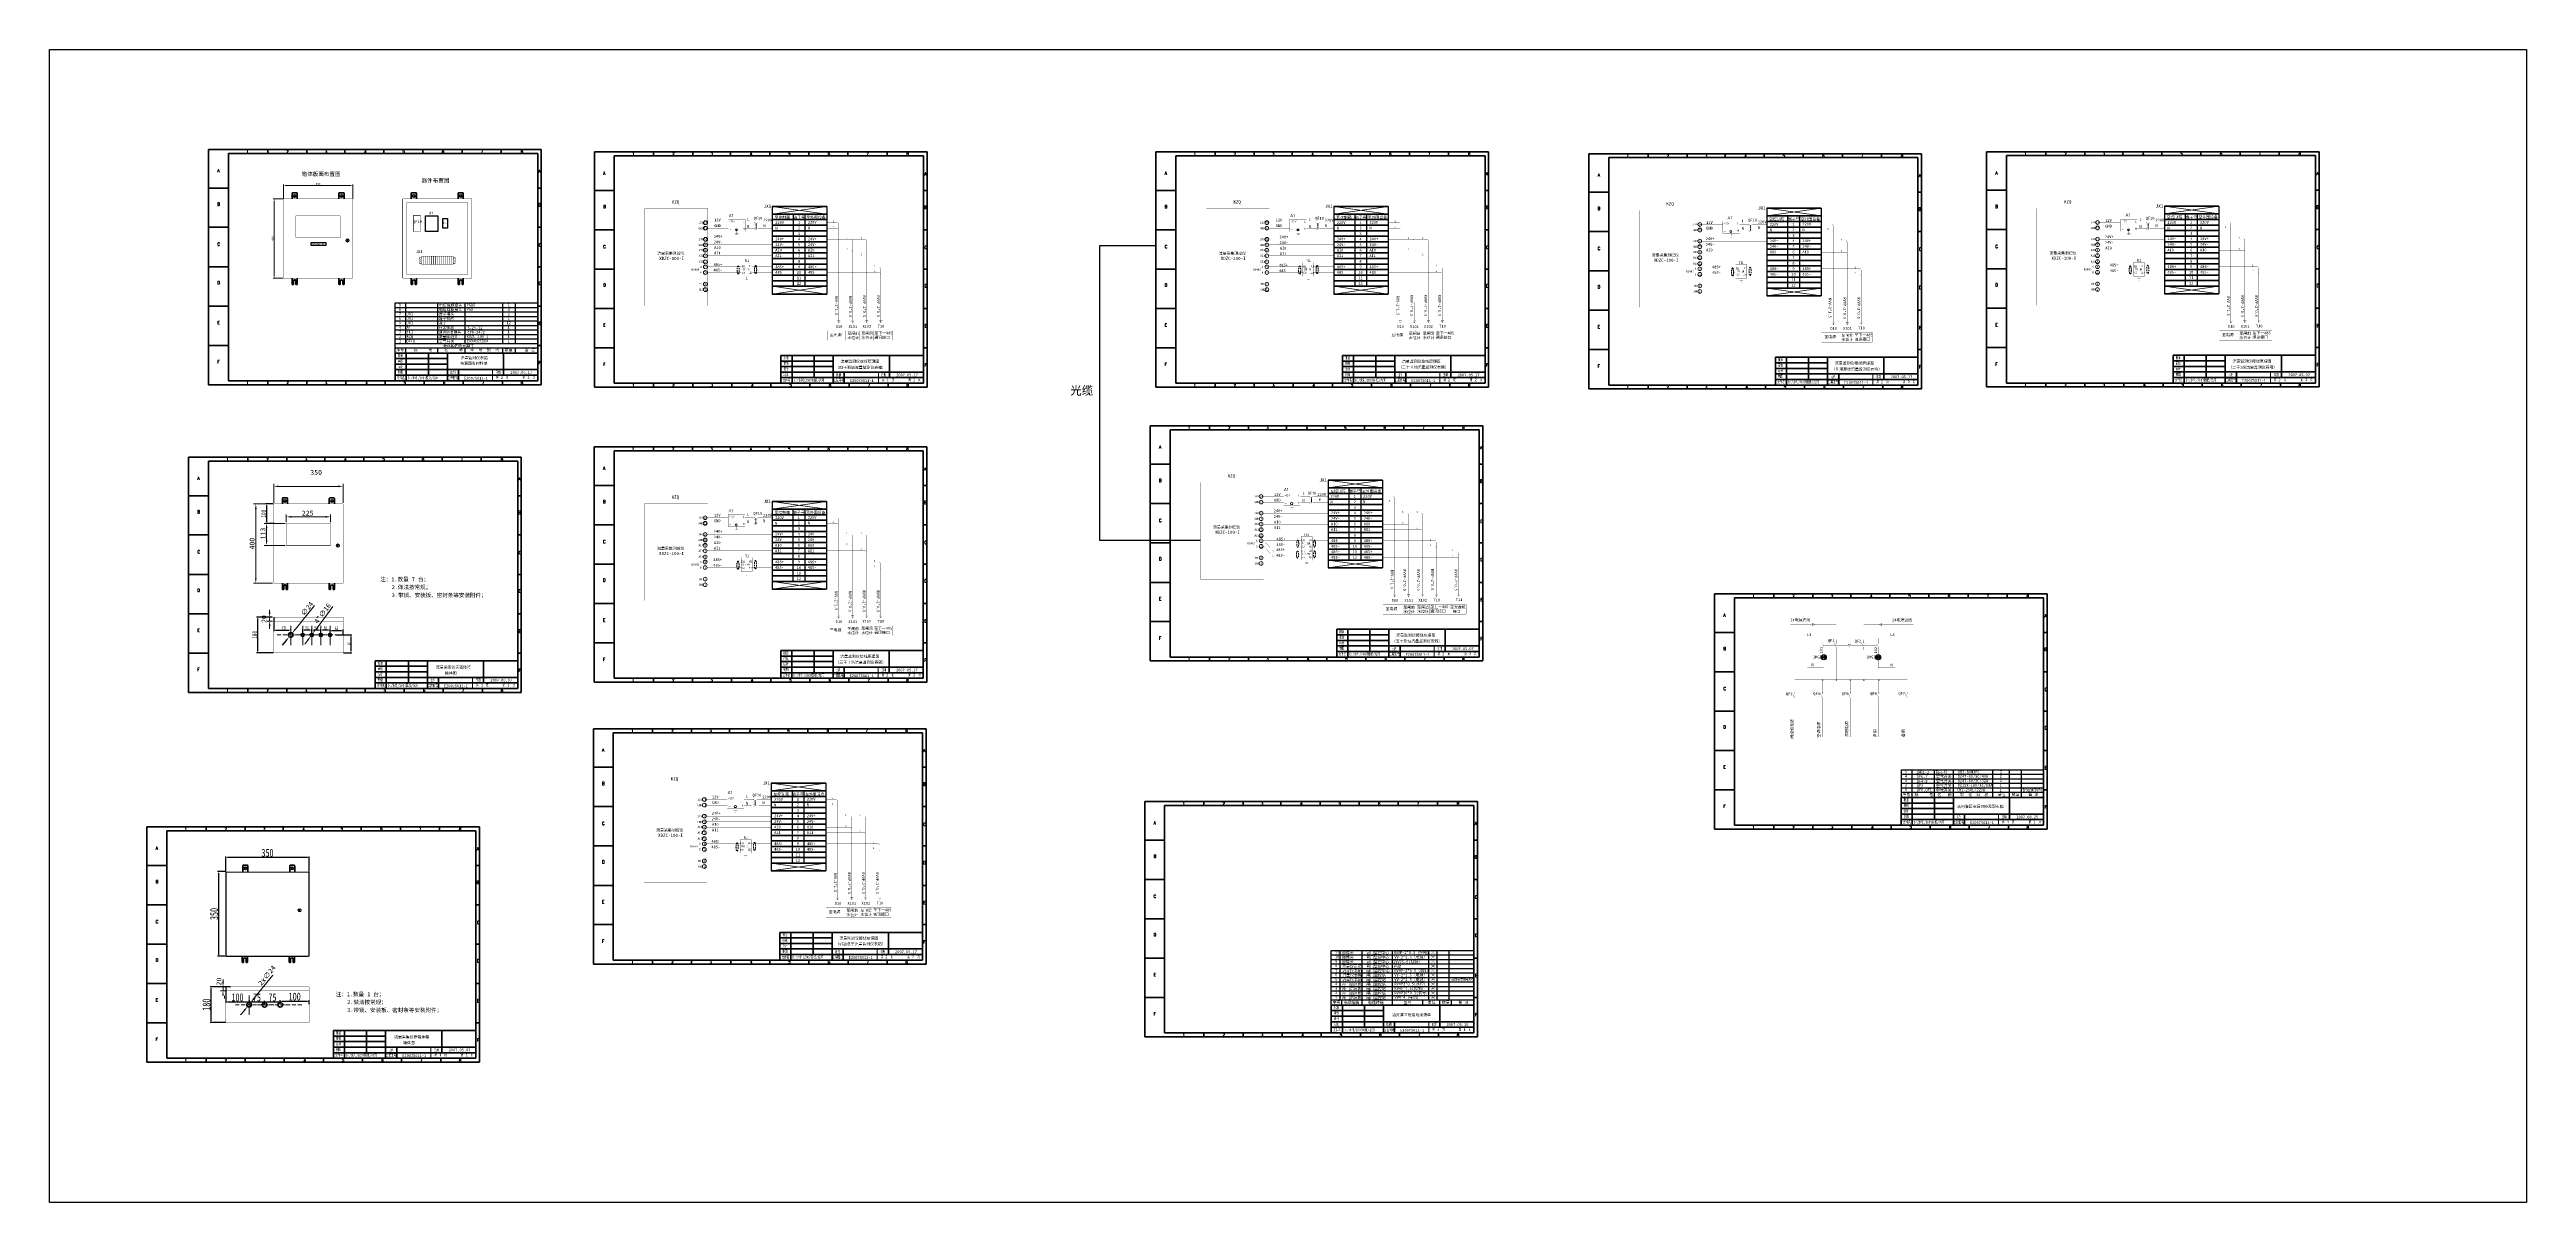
# Model space of a CAD drawing. Header units: millimetres. Extents: x 351 to 10319, y -5939 to 5511.
# Drawn here: x 1636 to 4763, y 4056 to 5511 of the extents above; entities that cross this region are included whole.
import ezdxf
from ezdxf.enums import TextEntityAlignment as Align

# ---------------------------------------------------------------- set-up
doc = ezdxf.new("R2010")
doc.units = ezdxf.units.MM
doc.linetypes.add('ACAD_ISO10W100', pattern=[18, 12, -3, 0, -3])
doc.linetypes.add('DASHED', pattern=[0.75, 0.5, -0.25])
for name, color, linetype in [('40', 7, 'Continuous'), ('41', 7, 'Continuous'), ('ELEMENT', 3, 'Continuous')]:
    doc.layers.add(name, color=color, linetype=linetype)
doc.layers.add('TEXT', color=1, linetype='Continuous', lineweight=50)
doc.styles.add('HZ', font='txt.shx', dxfattribs={"width": 0.65, "bigfont": 'hztxt.shx'})
doc.styles.add('song', font='SimSun.ttf', dxfattribs={"width": 0.65})
doc.styles.add('仿宋', font='SIMFANG.TTF', dxfattribs={"width": 0.65})
doc.styles.add('国标', font='gbenor.shx', dxfattribs={"bigfont": 'gbcbig.shx'})
doc.styles.add('图框', font='SimSun.ttf')
doc.dimstyles.new('ISO-25', dxfattribs={"dimtxt": 3.5, "dimasz": 2, "dimexe": 1.25, "dimexo": 0.625, "dimtad": 1, "dimtoh": 1, "dimtxsty": 'song', "dimcen": 2.5, "dimadec": 0, "dimazin": 0, "dimtfac": 1, "dimtmove": 0, "dimatfit": 3, "dimfxl": 0, "dimarcsym": 0})

# ---------------------------------------------------------------- blocks, each defined once
blk = doc.blocks.new('电缆头2')
at = {"const_width": 0.202}
blk.add_lwpolyline([(-1.7, 0), (1.7, 0), (0, -3.5), (-1.7, 0)], close=True, dxfattribs=at)
blk.add_lwpolyline([(0, 5.2), (0, -3.5)], dxfattribs=at)
at = {"flags": 9}
blk.add_attdef('S', (0, 5.2), '', height=0.0000576, dxfattribs=at)
blk = doc.blocks.new('断路器3')
at = {"const_width": 0.202}
for points in [[(1.1, -4.5), (1.1, -2.4), (-1.1, 2.4)], [(0.7, 2.4), (1.5, 1.5)], [(0.7, 1.5), (1.5, 2.4)], [(1.1, 4.1), (1.1, 1.9)]]:
    blk.add_lwpolyline(points, dxfattribs=at)
at = {"flags": 9}
blk.add_attdef('S', (1.1, 4.1), '', height=0.0000576, dxfattribs=at)
blk = doc.blocks.new('A3图框')
at = {"color": 0, "lineweight": 50}
for p, q in [((167.9, 122.9), (-252.1, 122.9)), ((-177.4, 121.9), (-177.4, 117.9)), ((-128.1, 121.9), (-128.1, 117.9)), ((-80.2, 121.9), (-80.2, 117.9)), ((-30.8, 121.9), (-30.8, 117.9)), ((18.5, 121.9), (18.5, 117.9)), ((67.9, 121.9), (67.9, 117.9)), ((117.3, 121.9), (117.3, 117.9)), ((-227.1, 74.2), (-252.1, 74.2)), ((167.9, 74.2), (163.3, 74.2)), ((-227.1, 24.6), (-252.1, 24.6)), ((167.9, 24.6), (163.3, 24.6)), ((-227.1, -25.1), (-252.1, -25.1)), ((167.5, -25.1), (163.3, -25.1)), ((-227.1, -74.8), (-252.1, -74.8)), ((167.9, -74.8), (163.3, -74.8)), ((-227.1, -124.4), (-252.1, -124.4)), ((167.9, -124.4), (163.3, -124.4)), ((167.9, -174.1), (-252.1, -174.1)), ((-177.4, -169.1), (-177.4, -174.1)), ((-128.1, -169.1), (-128.1, -174.1)), ((-78.7, -169.1), (-78.7, -174.1)), ((-29.3, -169.1), (-29.3, -174.1)), ((20, -169.1), (20, -174.1)), ((69.4, -169.1), (69.4, -174.1)), ((118.8, -169.1), (118.8, -174.1))]:
    blk.add_line(p, q, dxfattribs=at)
at = {"lineweight": 20}
blk.add_line((106.3, -155.1), (106.3, -169.1), dxfattribs=at)
at = {"layer": '40', "color": 0, "lineweight": 50}
for p, q in [((163.3, 117.9), (-227.1, 117.9)), ((163.3, -169.1), (163.3, 117.9)), ((-16.7, -134.1), (163.3, -134.1)), ((-16.7, -169.1), (-16.7, -134.1)), ((-16.7, -141.1), (49.3, -141.1)), ((-16.7, -148.1), (49.3, -148.1)), ((-16.7, -155.1), (163.3, -155.1)), ((-2.7, -169.1), (-2.7, -134.1)), ((25.3, -162.1), (25.3, -134.1)), ((49.3, -169.1), (49.3, -134.1)), ((63.3, -169.1), (63.3, -155.1)), ((63.3, -169.1), (63.3, -155.1)), ((120.3, -162.1), (120.3, -134.1)), ((120.3, -162.1), (120.3, -155.1)), ((-227.1, -169.1), (163.3, -169.1)), ((-16.7, -162.1), (163.3, -162.1))]:
    blk.add_line(p, q, dxfattribs=at)
at = {"layer": '41', "color": 0, "lineweight": 50}
for p, q in [((-252.1, 122.9), (-252.1, -174.1)), ((-227.1, 117.9), (-227.1, -169.1)), ((167.9, 122.9), (167.9, -174.1))]:
    blk.add_line(p, q, dxfattribs=at)
at = {"color": 0, "lineweight": 50, "style": 'HZ', "width": 0.75}
for s, p in [('A', (-241, 94.1)), ('1', (-204.5, 118.3)), ('2', (-153.9, 118.3)), ('3', (-105.6, 118.3)), ('4', (-55.8, 118.3)), ('5', (-7.5, 118.3)), ('6', (42.3, 118.3)), ('7', (91.3, 118.3)), ('8', (141.8, 118.3)), ('A', (164.3, 93.2)), ('B', (-241, 51.8)), ('B', (164.3, 50.9)), ('C', (-241, 1.3)), ('C', (164.7, 0.3)), ('D', (-241, -47.2)), ('D', (164.7, -48.1)), ('E', (-241, -97.7)), ('E', (164.7, -98.7)), ('F', (-241, -147.3)), ('F', (164.7, -148.2)), ('1', (-204.5, -173.6)), ('2', (-153.9, -173.6)), ('3', (-105.6, -173.6)), ('4', (-54.3, -173.6)), ('5', (-6, -173.6)), ('6', (43.7, -173.6)), ('7', (92.8, -173.6)), ('8', (141.8, -173.6))]:
    blk.add_text(s, height=4, dxfattribs=at).set_placement(p)
at = {"layer": '41', "color": 0, "lineweight": 20, "style": '仿宋', "width": 0.65}
for s, p in [('批准', (-13.4, -138.9)), ('设计', (-13.4, -152.9)), ('制图', (-13.4, -159.9)), ('审核', (-13.4, -145.9)), ('比例', (53, -160.3)), ('日期', (110, -160.3)), ('文件名', (-14.3, -167.2)), ('工程图号', (49.8, -167.2)), ('共     页', (110.8, -166.8)), ('第     页', (144.2, -166.6))]:
    blk.add_text(s, height=3.5, dxfattribs=at).set_placement(p)
blk = doc.blocks.new('*D41')
at = {"color": 0, "lineweight": -2}
for p, q in [((1918.1, 4937.6), (1908.3, 4937.6)), ((1919.1, 4913.1), (1908.3, 4913.1)), ((1909.6, 4935.6), (1909.6, 4915.1))]:
    blk.add_line(p, q, dxfattribs=at)
at = {"color": 0}
for points in [[(1909.3, 4935.6), (1909.9, 4935.6), (1909.6, 4937.6)], [(1909.3, 4915.1), (1909.9, 4915.1), (1909.6, 4913.1)]]:
    blk.add_solid(points, dxfattribs=at)
at = {"layer": 'Defpoints', "color": 0}
for p in [(1909.6, 4913.1), (1918.7, 4937.6), (1919.7, 4913.1)]:
    blk.add_point(p, dxfattribs=at)
at = {"color": 0, "lineweight": 20, "insert": (1905.8, 4925.3), "char_height": 6.25, "attachment_point": 5, "rotation": 90, "style": 'song'}
blk.add_mtext('100', dxfattribs=at)
blk = doc.blocks.new('接地')
at = {"const_width": 0.202}
for points in [[(-2.2, 1.1), (2.2, 1.1)], [(-1.6, 0), (1.6, 0)], [(0, 4.3), (0, 1.1)], [(-0.5, -1.1), (0.5, -1.1)]]:
    blk.add_lwpolyline(points, dxfattribs=at)
at = {"flags": 9}
blk.add_attdef('S', (0, 4.3), '', height=0.0000576, dxfattribs=at)
blk = doc.blocks.new('*D43')
at = {"color": 0, "lineweight": -2}
for p, q in [((1997.2, 4772.3), (2017.3, 4772.3)), ((2016, 4770.3), (2016, 4751.8)), ((2006.8, 4749.8), (2017.3, 4749.8))]:
    blk.add_line(p, q, dxfattribs=at)
at = {"color": 0}
for points in [[(2015.7, 4770.3), (2016.3, 4770.3), (2016, 4772.3)], [(2015.7, 4751.8), (2016.3, 4751.8), (2016, 4749.8)]]:
    blk.add_solid(points, dxfattribs=at)
at = {"layer": 'Defpoints', "color": 0}
for p in [(1996.6, 4772.3), (2006.2, 4749.8), (2016, 4749.8)]:
    blk.add_point(p, dxfattribs=at)
at = {"color": 0, "insert": (2013.6, 4761), "char_height": 3.5, "attachment_point": 5, "rotation": 90, "style": 'song'}
blk.add_mtext('90', dxfattribs=at)
blk = doc.blocks.new('*D44')
at = {"color": 0, "lineweight": -2}
for p, q in [((1916.5, 4794.8), (1897.1, 4794.8)), ((1898.3, 4792.8), (1898.3, 4751.8)), ((1918.1, 4749.8), (1897.1, 4749.8))]:
    blk.add_line(p, q, dxfattribs=at)
at = {"color": 0}
for points in [[(1898, 4792.8), (1898.6, 4792.8), (1898.3, 4794.8)], [(1898, 4751.8), (1898.6, 4751.8), (1898.3, 4749.8)]]:
    blk.add_solid(points, dxfattribs=at)
at = {"layer": 'Defpoints', "color": 0}
for p in [(1917.2, 4794.8), (1898.3, 4749.8), (1918.7, 4749.8)]:
    blk.add_point(p, dxfattribs=at)
at = {"color": 0, "lineweight": 20, "insert": (1894.6, 4772.3), "char_height": 6.25, "attachment_point": 5, "rotation": 90, "style": 'song'}
blk.add_mtext('180', dxfattribs=at)
blk = doc.blocks.new('*D45')
at = {"color": 0, "lineweight": -2}
for p, q in [((1918.7, 4794.1), (1918.7, 4777.1)), ((1920.7, 4778.4), (1938.2, 4778.4)), ((1940.2, 4779), (1940.2, 4779.6))]:
    blk.add_line(p, q, dxfattribs=at)
at = {"color": 0}
for points in [[(1920.7, 4778.7), (1920.7, 4778), (1918.7, 4778.4)], [(1938.2, 4778.7), (1938.2, 4778), (1940.2, 4778.4)]]:
    blk.add_solid(points, dxfattribs=at)
at = {"layer": 'Defpoints', "color": 0}
for p in [(1918.7, 4794.8), (1940.2, 4778.4), (1940.2, 4778.4)]:
    blk.add_point(p, dxfattribs=at)
at = {"color": 0, "insert": (1931.2, 4781.3), "char_height": 4.5, "attachment_point": 5, "style": 'song'}
blk.add_mtext('70', dxfattribs=at)
blk = doc.blocks.new('*D46')
at = {"color": 0, "lineweight": -2}
for p, q in [((1989.7, 4772.9), (1989.7, 4779)), ((1991.7, 4777.7), (2004.2, 4777.7)), ((2006.2, 4772.9), (2006.2, 4779))]:
    blk.add_line(p, q, dxfattribs=at)
at = {"color": 0}
for points in [[(1991.7, 4778), (1991.7, 4777.4), (1989.7, 4777.7)], [(2004.2, 4778), (2004.2, 4777.4), (2006.2, 4777.7)]]:
    blk.add_solid(points, dxfattribs=at)
at = {"layer": 'Defpoints', "color": 0}
for p in [(1989.7, 4772.3), (2006.2, 4777.7), (2006.2, 4772.3)]:
    blk.add_point(p, dxfattribs=at)
at = {"color": 0, "insert": (1997.9, 4780.6), "char_height": 4.5, "attachment_point": 5, "style": 'song'}
blk.add_mtext('65', dxfattribs=at)
blk = doc.blocks.new('*D47')
at = {"color": 0, "lineweight": -2}
for p, q in [((1966.7, 4772.9), (1966.7, 4779.4)), ((1976.2, 4778.1), (1968.7, 4778.1)), ((1978.2, 4772.9), (1978.2, 4779.4))]:
    blk.add_line(p, q, dxfattribs=at)
at = {"color": 0}
for points in [[(1968.7, 4778.5), (1968.7, 4777.8), (1966.7, 4778.1)], [(1976.2, 4778.5), (1976.2, 4777.8), (1978.2, 4778.1)]]:
    blk.add_solid(points, dxfattribs=at)
at = {"layer": 'Defpoints', "color": 0}
for p in [(1966.7, 4778.1), (1966.7, 4772.3), (1978.2, 4772.3)]:
    blk.add_point(p, dxfattribs=at)
at = {"color": 0, "insert": (1972.4, 4781), "char_height": 4.5, "attachment_point": 5, "style": 'song'}
blk.add_mtext('50', dxfattribs=at)
blk = doc.blocks.new('*D48')
at = {"color": 0, "lineweight": -2}
for p, q in [((1955.2, 4772.9), (1955.2, 4779.4)), ((1964.7, 4778.1), (1957.2, 4778.1)), ((1966.7, 4772.9), (1966.7, 4779.4))]:
    blk.add_line(p, q, dxfattribs=at)
at = {"color": 0}
for points in [[(1957.2, 4778.5), (1957.2, 4777.8), (1955.2, 4778.1)], [(1964.7, 4778.5), (1964.7, 4777.8), (1966.7, 4778.1)]]:
    blk.add_solid(points, dxfattribs=at)
at = {"layer": 'Defpoints', "color": 0}
for p in [(1955.2, 4778.1), (1955.2, 4772.3), (1966.7, 4772.3)]:
    blk.add_point(p, dxfattribs=at)
at = {"color": 0, "insert": (1960.9, 4781), "char_height": 4.5, "attachment_point": 5, "style": 'song'}
blk.add_mtext('50', dxfattribs=at)
blk = doc.blocks.new('*D81')
at = {"color": 0, "lineweight": -2}
for p, q in [((1978.2, 4772.9), (1978.2, 4779.4)), ((1987.7, 4778.1), (1980.2, 4778.1)), ((1989.7, 4772.9), (1989.7, 4779.4))]:
    blk.add_line(p, q, dxfattribs=at)
at = {"color": 0}
for points in [[(1980.2, 4778.5), (1980.2, 4777.8), (1978.2, 4778.1)], [(1987.7, 4778.5), (1987.7, 4777.8), (1989.7, 4778.1)]]:
    blk.add_solid(points, dxfattribs=at)
at = {"layer": 'Defpoints', "color": 0}
for p in [(1978.2, 4778.1), (1978.2, 4772.3), (1989.7, 4772.3)]:
    blk.add_point(p, dxfattribs=at)
at = {"color": 0, "insert": (1983.9, 4781), "char_height": 4.5, "attachment_point": 5, "style": 'song'}
blk.add_mtext('50', dxfattribs=at)
blk = doc.blocks.new('*D119')
at = {"color": 0, "lineweight": -2}
for p, q in [((1863.8, 4328), (1838.2, 4328)), ((1839.4, 4326), (1839.4, 4285)), ((1857.7, 4283), (1838.2, 4283))]:
    blk.add_line(p, q, dxfattribs=at)
at = {"color": 0}
for points in [[(1839.1, 4326), (1839.8, 4326), (1839.4, 4328)], [(1839.1, 4285), (1839.8, 4285), (1839.4, 4283)]]:
    blk.add_solid(points, dxfattribs=at)
at = {"layer": 'Defpoints', "color": 0}
for p in [(1864.5, 4328), (1839.4, 4283), (1858.3, 4283)]:
    blk.add_point(p, dxfattribs=at)
at = {"color": 0, "lineweight": 20, "insert": (1833.8, 4305.5), "char_height": 10, "attachment_point": 5, "rotation": 90, "style": 'song'}
blk.add_mtext('180', dxfattribs=at)
blk = doc.blocks.new('*D120')
at = {"color": 0, "lineweight": -2}
for p, q in [((1858.3, 4327.3), (1858.3, 4307.8)), ((1860.3, 4309.1), (1885.5, 4309.1)), ((1887.5, 4311), (1887.5, 4307.8))]:
    blk.add_line(p, q, dxfattribs=at)
at = {"color": 0}
for points in [[(1860.3, 4309.4), (1860.3, 4308.7), (1858.3, 4309.1)], [(1885.5, 4309.4), (1885.5, 4308.7), (1887.5, 4309.1)]]:
    blk.add_solid(points, dxfattribs=at)
at = {"layer": 'Defpoints', "color": 0}
for p in [(1858.3, 4328), (1887.5, 4311.6), (1887.5, 4309.1)]:
    blk.add_point(p, dxfattribs=at)
at = {"color": 0, "lineweight": 20, "insert": (1872.9, 4314.7), "char_height": 10, "attachment_point": 5, "style": 'song'}
blk.add_mtext('100', dxfattribs=at)
blk = doc.blocks.new('*D121')
at = {"color": 0, "lineweight": -2}
for p, q in [((1926.9, 4306.1), (1926.9, 4311.3)), ((1928.9, 4310), (1961.3, 4310)), ((1963.3, 4306.1), (1963.3, 4311.3))]:
    blk.add_line(p, q, dxfattribs=at)
at = {"color": 0}
for points in [[(1928.9, 4310.4), (1928.9, 4309.7), (1926.9, 4310)], [(1961.3, 4310.4), (1961.3, 4309.7), (1963.3, 4310)]]:
    blk.add_solid(points, dxfattribs=at)
at = {"layer": 'Defpoints', "color": 0}
for p in [(1926.9, 4305.5), (1963.3, 4310), (1963.3, 4305.5)]:
    blk.add_point(p, dxfattribs=at)
at = {"color": 0, "lineweight": 20, "insert": (1945.1, 4315.7), "char_height": 10, "attachment_point": 5, "style": 'song'}
blk.add_mtext('100', dxfattribs=at)
blk = doc.blocks.new('*D122')
at = {"color": 0, "lineweight": -2}
for p, q in [((1858.3, 4473.5), (1858.3, 4492.7)), ((1860.3, 4491.5), (1961.3, 4491.5)), ((1963.3, 4473.5), (1963.3, 4492.7))]:
    blk.add_line(p, q, dxfattribs=at)
at = {"color": 0}
for points in [[(1860.3, 4491.8), (1860.3, 4491.1), (1858.3, 4491.5)], [(1961.3, 4491.8), (1961.3, 4491.1), (1963.3, 4491.5)]]:
    blk.add_solid(points, dxfattribs=at)
at = {"layer": 'Defpoints', "color": 0}
for p in [(1858.3, 4472.8), (1963.3, 4491.5), (1963.3, 4472.8)]:
    blk.add_point(p, dxfattribs=at)
at = {"color": 0, "lineweight": 20, "insert": (1910.8, 4497.1), "char_height": 10, "attachment_point": 5, "style": 'song'}
blk.add_mtext('350', dxfattribs=at)
blk = doc.blocks.new('*D123')
at = {"color": 0, "lineweight": -2}
for p, q in [((1857.7, 4473.5), (1847.8, 4473.5)), ((1849, 4471.5), (1849, 4368.6)), ((1857, 4366.6), (1847.8, 4366.6))]:
    blk.add_line(p, q, dxfattribs=at)
at = {"color": 0}
for points in [[(1848.7, 4471.5), (1849.4, 4471.5), (1849, 4473.5)], [(1848.7, 4368.6), (1849.4, 4368.6), (1849, 4366.6)]]:
    blk.add_solid(points, dxfattribs=at)
at = {"layer": 'Defpoints', "color": 0}
for p in [(1858.3, 4473.5), (1849, 4366.6), (1857.7, 4366.6)]:
    blk.add_point(p, dxfattribs=at)
at = {"color": 0, "lineweight": 20, "insert": (1843.4, 4420), "char_height": 10, "attachment_point": 5, "rotation": 90, "style": 'song'}
blk.add_mtext('350', dxfattribs=at)
blk = doc.blocks.new('*D124')
at = {"color": 0, "lineweight": -2}
for p, q in [((1907.1, 4306.1), (1907.1, 4310.2)), ((1909.1, 4309), (1924.9, 4309)), ((1926.9, 4306.1), (1926.9, 4310.2))]:
    blk.add_line(p, q, dxfattribs=at)
at = {"color": 0}
for points in [[(1909.1, 4309.3), (1909.1, 4308.7), (1907.1, 4309)], [(1924.9, 4309.3), (1924.9, 4308.7), (1926.9, 4309)]]:
    blk.add_solid(points, dxfattribs=at)
at = {"layer": 'Defpoints', "color": 0}
for p in [(1907.1, 4305.5), (1926.9, 4309), (1926.9, 4305.5)]:
    blk.add_point(p, dxfattribs=at)
at = {"color": 0, "lineweight": 20, "insert": (1917, 4314.6), "char_height": 10, "attachment_point": 5, "style": 'song'}
blk.add_mtext('75', dxfattribs=at)
blk = doc.blocks.new('*D125')
at = {"color": 0, "lineweight": -2}
for p, q in [((1887.5, 4306.1), (1887.5, 4310.2)), ((1889.5, 4309), (1905.4, 4309)), ((1907.4, 4306.1), (1907.4, 4310.2))]:
    blk.add_line(p, q, dxfattribs=at)
at = {"color": 0}
for points in [[(1889.5, 4309.3), (1889.5, 4308.7), (1887.5, 4309)], [(1905.4, 4309.3), (1905.4, 4308.7), (1907.4, 4309)]]:
    blk.add_solid(points, dxfattribs=at)
at = {"layer": 'Defpoints', "color": 0}
for p in [(1887.5, 4305.5), (1907.4, 4309), (1907.4, 4305.5)]:
    blk.add_point(p, dxfattribs=at)
at = {"color": 0, "lineweight": 20, "insert": (1897.4, 4314.6), "char_height": 10, "attachment_point": 5, "style": 'song'}
blk.add_mtext('75', dxfattribs=at)
blk = doc.blocks.new('动合（常开）触点')
at = {"const_width": 0.202}
for points in [[(-1.1, 2.2), (1.1, -2.5)], [(1.1, 4), (1.1, 1.8)], [(1.1, -2.5), (1.1, -4.7)]]:
    blk.add_lwpolyline(points, dxfattribs=at)
at = {"flags": 9}
blk.add_attdef('S', (1.1, 4), '', height=0.0000576, dxfattribs=at)
blk = doc.blocks.new('信号灯')
for p, q in [((2, -2.2), (-2.4, 2.2)), ((2, 2.2), (-2.4, -2.2))]:
    blk.add_line(p, q)
at = {"const_width": 0.202}
blk.add_lwpolyline([(-0.2, 5.5), (-0.2, 3.2)], dxfattribs=at)
blk.add_circle((-0.2, 0), 3.17)
for points in [[(-1.3, -1.1), (-3.3, 0.8), (-0.2, 0), (-2.4, 2.2)], [(-2.1, -1.9), (-3.3, -0.8), (-1.3, -1.1), (-3.3, 0.8)], [(0.9, 1.1), (2.9, -0.8), (-0.2, 0), (2, -2.2)], [(1.7, 1.9), (2.9, 0.8), (0.9, 1.1), (2.9, -0.8)], [(2, 2.2), (2, 2.2), (1.7, 1.9), (2.9, 0.8)], [(-2.4, -2.2), (-2.4, -2.2), (-2.1, -1.9), (-3.3, -0.8)]]:
    blk.add_solid(points)
at = {"flags": 9}
blk.add_attdef('S', (-0.2, 5.5), '', height=0.0000576, dxfattribs=at)
at = {"layer": 'ELEMENT', "flags": 9}
blk.add_attdef('S', (-0.2, 5.5), '', height=0.0000576, dxfattribs=at)

msp = doc.modelspace()

# ---------------------------------------------------------------- linework, layer by layer
at = {"lineweight": 20}
for p, q in [((1930.286, 5322.64), (1917.917, 5322.64)), ((1919.167, 5320.14), (1919.167, 5225.14)), ((1930.911, 5323.265), (1930.911, 5340.931)), ((1933.411, 5339.681), (2015.911, 5339.681)), ((2018.411, 5323.265), (2018.411, 5340.931)), ((1930.286, 5222.64), (1917.917, 5222.64)), ((1918.715, 4939.133), (1918.715, 4962.912)), ((1924.965, 4959.787), (1999.965, 4959.787)), ((2006.215, 4939.133), (2006.215, 4962.912)), ((1917.152, 4937.571), (1892.898, 4937.571)), ((1896.023, 4931.321), (1896.023, 4843.821)), ((1917.152, 4937.571), (1906.505, 4937.571)), ((1932.902, 4913.081), (1906.505, 4913.081)), ((1908.068, 4913.081), (1912.755, 4913.081)), ((1934.465, 4914.644), (1934.465, 4924.47)), ((1940.715, 4921.345), (1984.215, 4921.345)), ((1990.465, 4914.644), (1990.465, 4924.47)), ((1932.902, 4885.331), (1906.505, 4885.331)), ((1908.068, 4885.331), (1912.755, 4885.331)), ((1909.63, 4906.831), (1909.63, 4891.581)), ((1917.152, 4837.571), (1892.898, 4837.571)), ((1917.152, 4794.755), (1910.368, 4794.755)), ((1917.152, 4789.755), (1910.368, 4789.755)), ((1913.493, 4801.005), (1913.493, 4804.13)), ((1913.493, 4794.755), (1913.493, 4789.755)), ((1970.08, 4809.478), (1945.919, 4779.519)), ((1993.181, 4808.236), (1971.736, 4778.773)), ((1913.493, 4783.505), (1913.493, 4780.009)), ((1940.195, 4783.846), (1940.195, 4759.495)), ((1955.183, 4783.846), (1955.183, 4759.495)), ((1961.696, 4765.673), (1958.018, 4760.619)), ((1966.683, 4783.846), (1966.683, 4759.495)), ((1978.183, 4783.846), (1978.183, 4759.495)), ((1989.683, 4783.846), (1989.683, 4759.495)), ((1858.292, 4323.102), (1851.507, 4323.102)), ((1854.632, 4334.352), (1854.632, 4337.477)), ((1854.632, 4328.102), (1854.632, 4323.102)), ((1856.477, 4316.71), (1856.477, 4313.215)), ((1864.474, 4327.96), (1857.689, 4327.96)), ((1887.516, 4317.052), (1887.516, 4292.7)), ((1917.401, 4342.683), (1893.241, 4312.725))]:
    msp.add_line(p, q, dxfattribs=at)
at = {"linetype": 'DASHED', "lineweight": 20, "ltscale": 3}
for p, q in [((2527.683, 5291.586), (2527.683, 5284.575)), ((3236.538, 5291.586), (3236.538, 5284.575)), ((3783.099, 5289.283), (3783.099, 5282.271)), ((4285.136, 5291.586), (4285.136, 5284.575)), ((3228.589, 4945.834), (3228.589, 4938.822)), ((2527.449, 4919.057), (2527.449, 4912.045)), ((2526.295, 4563.367), (2526.295, 4556.355))]:
    msp.add_line(p, q, dxfattribs=at)
at = {"color": 0, "linetype": 'Continuous'}
for p, q in [((2548.048, 5313.218), (2548.048, 5296.467)), ((2548.048, 5296.467), (2548.048, 5202.587)), ((2574.405, 5303.478), (2574.405, 5296.467)), ((2574.405, 5296.467), (2574.405, 5212.326)), ((2589.264, 5303.478), (2589.264, 5296.467)), ((2589.264, 5296.467), (2589.264, 5212.326)), ((2616.873, 5313.218), (2616.873, 5296.467)), ((2616.873, 5296.467), (2616.873, 5202.587)), ((3256.903, 5313.218), (3256.903, 5296.467)), ((3256.903, 5296.467), (3256.903, 5202.587)), ((3283.26, 5303.478), (3283.26, 5296.467)), ((3283.26, 5296.467), (3283.26, 5212.326)), ((3298.119, 5303.478), (3298.119, 5296.467)), ((3298.119, 5296.467), (3298.119, 5212.326)), ((3325.728, 5313.218), (3325.728, 5296.467)), ((3325.728, 5296.467), (3325.728, 5202.587)), ((3803.463, 5310.915), (3803.463, 5294.164)), ((3803.463, 5294.164), (3803.463, 5200.284)), ((3829.82, 5301.175), (3829.82, 5294.164)), ((3829.82, 5294.164), (3829.82, 5210.023)), ((3844.679, 5301.175), (3844.679, 5294.164)), ((3844.679, 5294.164), (3844.679, 5210.023)), ((3872.289, 5310.915), (3872.289, 5294.164)), ((3872.289, 5294.164), (3872.289, 5200.284)), ((4305.5, 5313.438), (4305.5, 5296.687)), ((4305.5, 5296.687), (4305.5, 5202.807)), ((4331.857, 5303.699), (4331.857, 5296.687)), ((4331.857, 5296.687), (4331.857, 5212.547)), ((4346.716, 5303.699), (4346.716, 5296.687)), ((4346.716, 5296.687), (4346.716, 5212.547)), ((4374.326, 5313.438), (4374.326, 5296.687)), ((4374.326, 5296.687), (4374.326, 5202.807)), ((2547.814, 4940.688), (2547.814, 4923.937)), ((2616.639, 4940.688), (2616.639, 4923.937)), ((3249.676, 4967.524), (3249.676, 4950.773)), ((3249.676, 4950.773), (3249.676, 4856.894)), ((3276.034, 4957.785), (3276.034, 4950.773)), ((3276.034, 4950.773), (3276.034, 4866.633)), ((3290.892, 4957.785), (3290.892, 4950.773)), ((3290.892, 4950.773), (3290.892, 4866.633)), ((3318.502, 4967.524), (3318.502, 4950.773)), ((3318.502, 4950.773), (3318.502, 4856.894)), ((2547.814, 4923.937), (2547.814, 4830.058)), ((2574.171, 4930.949), (2574.171, 4923.937)), ((2574.171, 4923.937), (2574.171, 4839.797)), ((2589.03, 4930.949), (2589.03, 4923.937)), ((2589.03, 4923.937), (2589.03, 4839.797)), ((2616.639, 4923.937), (2616.639, 4830.058)), ((2546.659, 4584.998), (2546.659, 4568.247)), ((2546.659, 4568.247), (2546.659, 4474.368)), ((2573.016, 4575.259), (2573.016, 4568.247)), ((2573.016, 4568.247), (2573.016, 4484.107)), ((2587.875, 4575.259), (2587.875, 4568.247)), ((2587.875, 4568.247), (2587.875, 4484.107)), ((2615.485, 4584.998), (2615.485, 4568.247)), ((2615.485, 4568.247), (2615.485, 4474.368))]:
    msp.add_line(p, q, dxfattribs=at)
at = {"lineweight": 18}
for p, q in [((2548.048, 5303.478), (2616.873, 5313.218)), ((2548.048, 5313.218), (2616.873, 5303.478)), ((3256.903, 5313.218), (3325.728, 5303.478)), ((3256.903, 5303.478), (3325.728, 5313.218)), ((3803.463, 5301.175), (3872.289, 5310.915)), ((3803.463, 5310.915), (3872.289, 5301.175)), ((4305.5, 5313.438), (4374.326, 5303.699)), ((4305.5, 5303.699), (4374.326, 5313.438)), ((2548.048, 5212.326), (2616.873, 5202.587)), ((2548.048, 5202.587), (2616.873, 5212.326)), ((3256.903, 5202.587), (3325.728, 5212.326)), ((3256.903, 5212.326), (3325.728, 5202.587)), ((3803.463, 5210.023), (3872.289, 5200.284)), ((3803.463, 5200.284), (3872.289, 5210.023)), ((4305.5, 5202.807), (4374.326, 5212.547)), ((4305.5, 5212.547), (4374.326, 5202.807)), ((2547.814, 4930.949), (2616.639, 4940.688)), ((2547.814, 4940.688), (2616.639, 4930.949)), ((3249.676, 4957.785), (3318.502, 4967.524)), ((3249.676, 4967.524), (3318.502, 4957.785)), ((3249.676, 4866.633), (3318.502, 4856.894)), ((3249.676, 4856.894), (3318.502, 4866.633)), ((2547.814, 4839.797), (2616.639, 4830.058)), ((2547.814, 4830.058), (2616.639, 4839.797)), ((2546.659, 4575.259), (2615.485, 4584.998)), ((2546.659, 4584.998), (2615.485, 4575.259)), ((2546.659, 4484.107), (2615.485, 4474.368)), ((2546.659, 4474.368), (2615.485, 4484.107))]:
    msp.add_line(p, q, dxfattribs=at)
for p, q in [((3032.406, 5263.499), (2961.165, 5263.514)), ((2961.165, 5263.514), (2961.165, 4891.859)), ((2961.165, 4891.859), (3088.665, 4891.859)), ((1934.306, 4765.119), (1929.294, 4759.488)), ((3973.062, 4601.986), (3973.062, 4567.02)), ((3987.062, 4573.608), (3987.062, 4601.986)), ((4039.062, 4573.608), (4039.062, 4601.986)), ((1881.627, 4298.324), (1876.615, 4292.693))]:
    msp.add_line(p, q)
at = {"color": 0}
for p, q in [((2071.878, 5128.079), (2071.878, 5191.422)), ((2071.878, 5191.422), (2251.616, 5191.422)), ((2085.394, 5140.343), (2085.394, 5191.422)), ((2125.85, 5174.297), (2125.85, 5191.422)), ((2160.454, 5174.297), (2160.454, 5191.422)), ((2207.923, 5174.297), (2207.923, 5191.422)), ((2223.74, 5174.297), (2223.74, 5191.422)), ((2071.878, 5185.747), (2251.616, 5185.747)), ((2071.878, 5180.071), (2251.616, 5180.071)), ((2071.878, 5174.396), (2251.616, 5174.396)), ((2071.878, 5168.72), (2251.616, 5168.72)), ((2071.878, 5163.045), (2251.616, 5163.045)), ((2125.912, 5157.32), (2125.912, 5174.297)), ((2160.516, 5157.32), (2160.516, 5174.297)), ((2207.984, 5157.32), (2207.984, 5174.297)), ((2223.802, 5157.32), (2223.802, 5174.297)), ((2071.878, 5157.37), (2251.616, 5157.37)), ((2071.878, 5151.694), (2251.616, 5151.694)), ((2071.878, 5146.019), (2251.616, 5146.019)), ((2071.878, 5140.343), (2251.616, 5140.343)), ((2071.878, 5134.668), (2251.616, 5134.668)), ((2085.394, 5128.079), (2085.394, 5134.668)), ((2125.912, 5140.343), (2125.912, 5157.32)), ((2125.912, 5128.079), (2125.912, 5134.668)), ((2160.516, 5140.343), (2160.516, 5157.32)), ((2160.516, 5128.079), (2160.516, 5134.668)), ((2207.984, 5140.343), (2207.984, 5157.32)), ((2207.984, 5128.079), (2207.984, 5134.668)), ((2223.802, 5140.343), (2223.802, 5157.32)), ((2223.802, 5128.079), (2223.802, 5134.668)), ((3973.062, 4601.986), (4152.8, 4601.986)), ((4015.062, 4573.608), (4015.062, 4601.986)), ((4088.726, 4573.595), (4088.726, 4601.986)), ((4109.991, 4573.608), (4109.991, 4601.986)), ((4124.986, 4573.608), (4124.986, 4601.986)), ((3973.062, 4596.31), (4152.8, 4596.31)), ((3973.062, 4590.635), (4152.8, 4590.635)), ((3973.062, 4584.959), (4152.8, 4584.959)), ((3973.062, 4579.284), (4152.8, 4579.284)), ((3973.062, 4573.608), (4152.8, 4573.608)), ((3987.062, 4567.02), (3987.062, 4573.608)), ((4015.062, 4567.02), (4015.062, 4573.608)), ((4039.062, 4567.02), (4039.062, 4573.608)), ((4088.726, 4567.02), (4088.726, 4573.608)), ((4109.991, 4567.02), (4109.991, 4573.608)), ((4124.986, 4567.02), (4124.986, 4573.608)), ((3253.722, 4304.91), (3253.722, 4373.928)), ((3253.722, 4373.928), (3433.46, 4373.928)), ((3253.722, 4368.252), (3433.46, 4368.252)), ((3253.722, 4362.577), (3433.46, 4362.577)), ((3253.722, 4356.902), (3433.46, 4356.902)), ((3253.722, 4351.226), (3433.46, 4351.226)), ((3264.783, 4311.498), (3264.783, 4373.928)), ((3292.891, 4345.695), (3292.891, 4373.928)), ((3292.891, 4334.394), (3292.891, 4357.046)), ((3331.145, 4345.452), (3331.145, 4373.928)), ((3331.145, 4334.2), (3331.145, 4356.803)), ((3376.948, 4351.113), (3376.948, 4373.928)), ((3376.948, 4334.2), (3376.948, 4356.789)), ((3387.55, 4351.127), (3387.55, 4373.928)), ((3387.55, 4334.2), (3387.55, 4356.803)), ((3402.367, 4351.127), (3402.367, 4373.928)), ((3402.367, 4334.15), (3402.367, 4351.127)), ((3253.722, 4345.551), (3433.46, 4345.551)), ((3253.722, 4339.875), (3433.46, 4339.875)), ((3253.722, 4334.2), (3433.46, 4334.2)), ((3253.722, 4328.524), (3433.46, 4328.524)), ((3253.722, 4322.849), (3433.46, 4322.849)), ((3253.722, 4317.174), (3433.46, 4317.174)), ((3292.891, 4311.742), (3292.891, 4334.394)), ((3331.145, 4311.498), (3331.145, 4334.15)), ((3376.948, 4311.484), (3376.948, 4334.137)), ((3387.55, 4311.498), (3387.55, 4334.15)), ((3402.367, 4311.498), (3402.367, 4334.15)), ((3253.722, 4311.498), (3433.46, 4311.498)), ((3267.239, 4304.91), (3267.239, 4311.498)), ((3292.891, 4305.153), (3292.891, 4311.742)), ((3331.145, 4304.91), (3331.145, 4311.498)), ((3369.387, 4304.91), (3369.387, 4311.498)), ((3390.651, 4304.91), (3390.651, 4311.498)), ((3405.647, 4304.91), (3405.647, 4311.498))]:
    msp.add_line(p, q, dxfattribs=at)
at = {"linetype": 'ACAD_ISO10W100', "lineweight": 20, "ltscale": 0.4}
for p, q in [((1922.917, 4772.255), (1996.564, 4772.255)), ((1981.777, 4772.255), (1946.891, 4772.255)), ((1870.239, 4305.46), (1923.831, 4305.46)), ((1953.947, 4305.46), (1894.212, 4305.46))]:
    msp.add_line(p, q, dxfattribs=at)
for points in [[(1635.619, 5511.216), (4762.542, 5511.216), (4762.542, 4055.829), (1635.619, 4055.829)], [(2110.39, 5301.455), (2125.674, 5301.455), (2125.674, 5281.472), (2110.39, 5281.472)], [(2132.196, 5298.083), (2138.173, 5298.083), (2138.173, 5285.595), (2132.196, 5285.595)]]:
    msp.add_lwpolyline(points, close=True)
at = {"lineweight": 40}
for points, const_width in [([(1930.911, 5322.64), (1930.911, 5222.64)], 0.5), ([(1930.911, 5322.64), (2018.411, 5322.64)], 0.5), ([(2018.411, 5322.64), (2018.411, 5222.64)], 0.5), ([(2081.386, 5322.64), (2168.886, 5322.64)], 0.5), ([(2081.386, 5322.64), (2081.386, 5222.64)], 0.5), ([(2086.507, 5318.135), (2163.766, 5318.135)], 0.5), ([(2086.507, 5318.135), (2086.507, 5227.145)], 0.5), ([(2163.766, 5318.135), (2163.766, 5227.145)], 0.5), ([(2168.886, 5322.64), (2168.886, 5222.64)], 0.5), ([(1946.661, 5301.39), (1946.661, 5273.64)], 0.5), ([(1946.661, 5301.39), (2002.661, 5301.39)], 0.5), ([(2002.661, 5301.39), (2002.661, 5273.64)], 0.5), ([(1946.661, 5273.64), (2002.661, 5273.64)], 0.5), ([(1930.911, 5222.64), (2018.411, 5222.64)], 0.5), ([(2081.386, 5222.64), (2168.886, 5222.64)], 0.5), ([(2086.507, 5227.145), (2163.766, 5227.145)], 0.5), ([(1918.715, 4937.571), (1918.715, 4837.571)], 0.5), ([(1918.715, 4937.571), (2006.215, 4937.571)], 0.5), ([(1934.465, 4913.081), (1934.465, 4885.331)], 0.5), ([(1934.465, 4913.081), (1990.465, 4913.081)], 0.5), ([(1990.465, 4913.081), (1990.465, 4885.331)], 0.5), ([(2006.215, 4937.571), (2006.215, 4837.571)], 0.5), ([(1934.465, 4885.331), (1990.465, 4885.331)], 0.5), ([(1918.715, 4837.571), (2006.215, 4837.571)], 0.5), ([(1918.715, 4794.755), (1918.715, 4749.755)], 0.5), ([(1918.715, 4794.755), (2006.215, 4794.755)], 0.5), ([(1918.715, 4789.755), (2006.215, 4789.755)], 0.5), ([(2006.215, 4794.755), (2006.215, 4749.755)], 0.5), ([(1918.715, 4749.755), (2006.215, 4749.755)], 0.5), ([(1858.282, 4472.833), (1858.282, 4366.641)], 1.5), ([(1858.282, 4472.833), (1963.282, 4472.833)], 1.5), ([(1963.282, 4472.833), (1963.282, 4366.641)], 1.5), ([(1857.657, 4366.641), (1962.657, 4366.641)], 1.5), ([(1858.282, 4327.96), (1858.282, 4282.96)], 0.5), ([(1858.282, 4327.96), (1963.282, 4327.96)], 0.5), ([(1858.282, 4322.96), (1963.282, 4322.96)], 0.5), ([(1963.282, 4327.96), (1963.282, 4282.96)], 0.5), ([(1858.282, 4282.96), (1963.282, 4282.96)], 0.5)]:
    msp.add_lwpolyline(points, dxfattribs=dict(at, const_width=const_width))
for points in [[(1941.799, 5322.64), (1941.799, 5329.616, -0.41421356), (1942.549, 5330.366), (1947.542, 5330.366, -0.41421356), (1948.292, 5329.616), (1948.292, 5322.64)], [(2007.523, 5322.64), (2007.523, 5329.616, 0.41421356), (2006.773, 5330.366), (2001.78, 5330.366, 0.41421356), (2001.03, 5329.616), (2001.03, 5322.64)], [(2092.275, 5322.64), (2092.275, 5329.616, -0.41421356), (2093.025, 5330.366), (2098.017, 5330.366, -0.41421356), (2098.767, 5329.616), (2098.767, 5322.64)], [(2157.998, 5322.64), (2157.998, 5329.616, 0.41421356), (2157.248, 5330.366), (2152.255, 5330.366, 0.41421356), (2151.505, 5329.616), (2151.505, 5322.64)], [(1941.799, 5222.64), (1941.799, 5215.316, 0.41421356), (1942.549, 5214.566), (1943.452, 5214.566)], [(1946.639, 5214.566), (1947.542, 5214.566, 0.41421356), (1948.292, 5215.316), (1948.292, 5222.64)], [(2002.683, 5214.566), (2001.78, 5214.566, -0.41421356), (2001.03, 5215.316), (2001.03, 5222.64)], [(2007.523, 5222.64), (2007.523, 5215.316, -0.41421356), (2006.773, 5214.566), (2005.87, 5214.566)], [(2092.275, 5222.64), (2092.275, 5215.316, 0.41421356), (2093.025, 5214.566), (2093.927, 5214.566)], [(2097.115, 5214.566), (2098.017, 5214.566, 0.41421356), (2098.767, 5215.316), (2098.767, 5222.64)], [(2153.158, 5214.566), (2152.255, 5214.566, -0.41421356), (2151.505, 5215.316), (2151.505, 5222.64)], [(2157.998, 5222.64), (2157.998, 5215.316, -0.41421356), (2157.248, 5214.566), (2156.346, 5214.566)], [(1943.452, 5214.566), (1943.452, 5219.029, -0.41421356), (1944.952, 5220.529), (1945.139, 5220.529, -0.41421356), (1946.639, 5219.029), (1946.639, 5214.566)], [(2005.87, 5214.566), (2005.87, 5219.029, 0.41421356), (2004.37, 5220.529), (2004.183, 5220.529, 0.41421356), (2002.683, 5219.029), (2002.683, 5214.566)], [(2093.927, 5214.566), (2093.927, 5219.029, -0.41421356), (2095.427, 5220.529), (2095.615, 5220.529, -0.41421356), (2097.115, 5219.029), (2097.115, 5214.566)], [(2156.346, 5214.566), (2156.346, 5219.029, 0.41421356), (2154.846, 5220.529), (2154.658, 5220.529, 0.41421356), (2153.158, 5219.029), (2153.158, 5214.566)], [(1929.603, 4937.571), (1929.603, 4944.547, -0.41421356), (1930.353, 4945.297), (1935.346, 4945.297, -0.41421356), (1936.096, 4944.547), (1936.096, 4937.571)], [(1995.327, 4937.571), (1995.327, 4944.547, 0.41421356), (1994.577, 4945.297), (1989.584, 4945.297, 0.41421356), (1988.834, 4944.547), (1988.834, 4937.571)], [(1929.603, 4837.571), (1929.603, 4830.247, 0.41421356), (1930.353, 4829.497), (1931.256, 4829.497)], [(1931.256, 4829.497), (1931.256, 4833.96, -0.41421356), (1932.756, 4835.46), (1932.943, 4835.46, -0.41421356), (1934.443, 4833.96), (1934.443, 4829.497)], [(1934.443, 4829.497), (1935.346, 4829.497, 0.41421356), (1936.096, 4830.247), (1936.096, 4837.571)], [(1990.487, 4829.497), (1989.584, 4829.497, -0.41421356), (1988.834, 4830.247), (1988.834, 4837.571)], [(1993.674, 4829.497), (1993.674, 4833.96, 0.41421356), (1992.174, 4835.46), (1991.987, 4835.46, 0.41421356), (1990.487, 4833.96), (1990.487, 4829.497)], [(1995.327, 4837.571), (1995.327, 4830.247, -0.41421356), (1994.577, 4829.497), (1993.674, 4829.497)], [(1879.561, 4473.762), (1879.561, 4480.738, -0.41421356), (1880.311, 4481.488), (1885.303, 4481.488, -0.41421356), (1886.053, 4480.738), (1886.053, 4473.762)], [(1945.284, 4473.762), (1945.284, 4480.738, 0.41421356), (1944.534, 4481.488), (1939.541, 4481.488, 0.41421356), (1938.791, 4480.738), (1938.791, 4473.762)], [(1878.936, 4366.641), (1878.936, 4359.317, 0.41421356), (1879.686, 4358.567), (1880.588, 4358.567)], [(1880.588, 4358.567), (1880.588, 4363.03, -0.41421356), (1882.088, 4364.53), (1882.276, 4364.53, -0.41421356), (1883.776, 4363.03), (1883.776, 4358.567)], [(1883.776, 4358.567), (1884.678, 4358.567, 0.41421356), (1885.428, 4359.317), (1885.428, 4366.641)], [(1939.819, 4358.567), (1938.916, 4358.567, -0.41421356), (1938.166, 4359.317), (1938.166, 4366.641)], [(1943.007, 4358.567), (1943.007, 4363.03, 0.41421356), (1941.507, 4364.53), (1941.319, 4364.53, 0.41421356), (1939.819, 4363.03), (1939.819, 4358.567)], [(1944.659, 4366.641), (1944.659, 4359.317, -0.41421356), (1943.909, 4358.567), (1943.007, 4358.567)]]:
    msp.add_lwpolyline(points, format="xyb", dxfattribs=at)
at = {"lineweight": 20}
for points, const_width in [([(2094.86, 5301.937), (2103.86, 5301.937)], 0.5), ([(2094.86, 5301.937), (2094.86, 5281.687)], 0.5), ([(2103.86, 5301.937), (2103.86, 5281.687)], 0.5), ([(2387.037, 5310.652), (2387.037, 5187.993)], 0.2), ([(2387.037, 5310.652), (2466.657, 5310.652)], 0.2), ([(2466.657, 5310.652), (2466.657, 5187.993)], 0.2), ([(3095.892, 5310.652), (3175.511, 5310.652)], 0.2), ([(3095.892, 5310.652), (3095.892, 5187.993)], 0.2), ([(3175.511, 5310.652), (3175.511, 5187.993)], 0.2), ([(3642.452, 5308.349), (3642.452, 5185.69)], 0.2), ([(3642.452, 5308.349), (3722.072, 5308.349)], 0.2), ([(3722.072, 5308.349), (3722.072, 5185.69)], 0.2), ([(4144.489, 5310.873), (4224.109, 5310.873)], 0.2), ([(4144.489, 5310.873), (4144.489, 5188.214)], 0.2), ([(4224.109, 5310.873), (4224.109, 5188.214)], 0.2), ([(2094.86, 5281.687), (2103.86, 5281.687)], 0.5), ([(2102.636, 5249.14), (2102.636, 5241.326)], 0.5), ([(2102.636, 5249.14), (2105.136, 5249.14)], 0.5), ([(2102.636, 5241.326), (2105.136, 5241.326)], 0.5), ([(2105.136, 5249.14), (2102.636, 5241.326), (2103.886, 5241.326)], 0.2), ([(2102.636, 5249.14), (2105.136, 5241.326)], 0.2), ([(2105.136, 5250.483), (2107.636, 5250.483)], 0.5), ([(2105.136, 5250.483), (2105.136, 5239.983)], 0.5), ([(2105.136, 5249.14), (2105.136, 5241.326)], 0.5), ([(2105.136, 5249.14), (2105.136, 5241.326)], 0.5), ([(2105.136, 5239.983), (2107.636, 5239.983)], 0.5), ([(2107.636, 5250.483), (2107.636, 5239.983)], 0.5), ([(2107.636, 5250.483), (2110.136, 5250.483)], 0.5), ([(2107.636, 5250.483), (2107.636, 5239.983)], 0.5), ([(2107.636, 5239.983), (2110.136, 5239.983)], 0.5), ([(2110.136, 5250.483), (2110.136, 5239.983)], 0.5), ([(2110.136, 5250.483), (2112.636, 5250.483)], 0.5), ([(2110.136, 5250.483), (2110.136, 5239.983)], 0.5), ([(2110.136, 5239.983), (2112.636, 5239.983)], 0.5), ([(2112.636, 5250.483), (2112.636, 5239.983)], 0.5), ([(2112.636, 5250.483), (2115.136, 5250.483)], 0.5), ([(2112.636, 5250.483), (2112.636, 5239.983)], 0.5), ([(2112.636, 5239.983), (2115.136, 5239.983)], 0.5), ([(2115.136, 5250.483), (2115.136, 5239.983)], 0.5), ([(2115.136, 5250.483), (2117.636, 5250.483)], 0.5), ([(2115.136, 5250.483), (2115.136, 5239.983)], 0.5), ([(2115.136, 5239.983), (2117.636, 5239.983)], 0.5), ([(2117.636, 5250.483), (2117.636, 5239.983)], 0.5), ([(2117.636, 5250.483), (2120.136, 5250.483)], 0.5), ([(2117.636, 5250.483), (2117.636, 5239.983)], 0.5), ([(2117.636, 5239.983), (2120.136, 5239.983)], 0.5), ([(2120.136, 5250.483), (2120.136, 5239.983)], 0.5), ([(2120.136, 5250.483), (2122.636, 5250.483)], 0.5), ([(2120.136, 5250.483), (2120.136, 5239.983)], 0.5), ([(2120.136, 5239.983), (2122.636, 5239.983)], 0.5), ([(2122.636, 5250.483), (2122.636, 5239.983)], 0.5), ([(2122.636, 5250.483), (2125.136, 5250.483)], 0.5), ([(2122.636, 5250.483), (2122.636, 5239.983)], 0.5), ([(2122.636, 5239.983), (2125.136, 5239.983)], 0.5), ([(2125.136, 5250.483), (2125.136, 5239.983)], 0.5), ([(2125.136, 5250.483), (2127.636, 5250.483)], 0.5), ([(2125.136, 5250.483), (2125.136, 5239.983)], 0.5), ([(2125.136, 5239.983), (2127.636, 5239.983)], 0.5), ([(2127.636, 5250.483), (2127.636, 5239.983)], 0.5), ([(2127.636, 5250.483), (2130.136, 5250.483)], 0.5), ([(2127.636, 5250.483), (2127.636, 5239.983)], 0.5), ([(2127.636, 5239.983), (2130.136, 5239.983)], 0.5), ([(2130.136, 5250.483), (2130.136, 5239.983)], 0.5), ([(2130.136, 5250.483), (2130.136, 5239.983)], 0.5), ([(2130.136, 5250.483), (2132.636, 5250.483)], 0.5), ([(2130.136, 5239.983), (2132.636, 5239.983)], 0.5), ([(2132.636, 5250.483), (2132.636, 5239.983)], 0.5), ([(2132.636, 5250.483), (2135.136, 5250.483)], 0.5), ([(2132.636, 5250.483), (2132.636, 5239.983)], 0.5), ([(2132.636, 5239.983), (2135.136, 5239.983)], 0.5), ([(2135.136, 5250.483), (2135.136, 5239.983)], 0.5), ([(2135.136, 5250.483), (2137.636, 5250.483)], 0.5), ([(2135.136, 5250.483), (2135.136, 5239.983)], 0.5), ([(2135.136, 5239.983), (2137.636, 5239.983)], 0.5), ([(2137.636, 5250.483), (2137.636, 5239.983)], 0.5), ([(2137.636, 5250.483), (2140.136, 5250.483)], 0.5), ([(2137.636, 5250.483), (2137.636, 5239.983)], 0.5), ([(2137.636, 5239.983), (2140.136, 5239.983)], 0.5), ([(2140.136, 5250.483), (2140.136, 5239.983)], 0.5), ([(2140.136, 5250.483), (2142.636, 5250.483)], 0.5), ([(2140.136, 5250.483), (2140.136, 5239.983)], 0.5), ([(2140.136, 5239.983), (2142.636, 5239.983)], 0.5), ([(2142.636, 5250.483), (2142.636, 5239.983)], 0.5), ([(2142.636, 5250.483), (2145.136, 5250.483)], 0.5), ([(2142.636, 5250.483), (2142.636, 5239.983)], 0.5), ([(2142.636, 5239.983), (2145.136, 5239.983)], 0.5), ([(2145.136, 5250.483), (2145.136, 5239.983)], 0.5), ([(2145.136, 5249.14), (2147.636, 5249.14)], 0.5), ([(2145.136, 5249.14), (2145.136, 5241.326)], 0.5), ([(2145.136, 5241.326), (2147.636, 5241.326)], 0.5), ([(2147.636, 5249.14), (2145.136, 5241.326), (2146.386, 5241.326)], 0.2), ([(2145.136, 5249.14), (2147.636, 5241.326)], 0.2), ([(2147.636, 5249.14), (2147.636, 5241.326)], 0.5), ([(2147.636, 5249.14), (2147.636, 5241.326)], 0.5), ([(2387.037, 5187.993), (2466.657, 5187.993)], 0.2), ([(3095.892, 5187.993), (3175.511, 5187.993)], 0.2), ([(3642.452, 5185.69), (3722.072, 5185.69)], 0.2), ([(4144.489, 5188.214), (4224.109, 5188.214)], 0.2), ([(2617.321, 5156.408), (2617.321, 5144.19)], 0.2), ([(2617.321, 5156.408), (2699.693, 5156.408)], 0.2), ([(2617.321, 5144.19), (2699.693, 5144.19)], 0.2), ([(2640.866, 5156.408), (2640.866, 5144.19)], 0.2), ([(2658.515, 5156.408), (2658.515, 5144.19)], 0.2), ([(2676.165, 5156.408), (2676.165, 5144.19)], 0.2), ([(2699.693, 5156.408), (2699.693, 5144.19)], 0.2), ([(3326.176, 5156.408), (3408.548, 5156.408)], 0.2), ([(3326.176, 5156.408), (3326.176, 5144.19)], 0.2), ([(3326.176, 5144.19), (3408.548, 5144.19)], 0.2), ([(3349.721, 5156.408), (3349.721, 5144.19)], 0.2), ([(3367.37, 5156.408), (3367.37, 5144.19)], 0.2), ([(3385.02, 5156.408), (3385.02, 5144.19)], 0.2), ([(3408.548, 5156.408), (3408.548, 5144.19)], 0.2), ([(3872.736, 5154.105), (3872.736, 5141.887)], 0.2), ([(3872.736, 5154.105), (3936.583, 5154.105)], 0.2), ([(3872.736, 5141.887), (3936.583, 5141.887)], 0.2), ([(3896.282, 5154.105), (3896.282, 5141.887)], 0.2), ([(3913.931, 5154.105), (3913.931, 5141.887)], 0.2), ([(3936.583, 5154.105), (3936.583, 5141.887)], 0.2), ([(4374.773, 5156.629), (4441.21, 5156.629)], 0.2), ([(4374.773, 5156.629), (4374.773, 5144.41)], 0.2), ([(4374.773, 5144.41), (4441.21, 5144.41)], 0.2), ([(4398.318, 5156.629), (4398.318, 5144.41)], 0.2), ([(4415.968, 5156.629), (4415.968, 5144.41)], 0.2), ([(4441.21, 5156.629), (4441.21, 5144.41)], 0.2), ([(3088.665, 4964.959), (3088.665, 4842.3)], 0.2), ([(3088.665, 4964.959), (3168.285, 4964.959)], 0.2), ([(3168.285, 4964.959), (3168.285, 4842.3)], 0.2), ([(2386.803, 4938.123), (2386.803, 4815.464)], 0.2), ([(2386.803, 4938.123), (2466.422, 4938.123)], 0.2), ([(2466.422, 4938.123), (2466.422, 4815.464)], 0.2), ([(2386.803, 4815.464), (2466.422, 4815.464)], 0.2), ([(3088.665, 4842.3), (3168.285, 4842.3)], 0.2), ([(3318.949, 4810.715), (3318.949, 4798.497)], 0.2), ([(3318.949, 4810.715), (3423.932, 4810.715)], 0.2), ([(3318.949, 4798.497), (3423.932, 4798.497)], 0.2), ([(3342.495, 4810.715), (3342.495, 4798.497)], 0.2), ([(3360.144, 4810.715), (3360.144, 4798.497)], 0.2), ([(3377.793, 4810.715), (3377.793, 4798.497)], 0.2), ([(3401.98, 4810.715), (3401.98, 4798.497)], 0.2), ([(3423.932, 4810.715), (3423.932, 4798.497)], 0.2), ([(2617.087, 4783.879), (2617.087, 4771.661)], 0.2), ([(2617.087, 4783.879), (2699.459, 4783.879)], 0.2), ([(2617.087, 4771.661), (2699.459, 4771.661)], 0.2), ([(2640.632, 4783.879), (2640.632, 4771.661)], 0.2), ([(2658.281, 4783.879), (2658.281, 4771.661)], 0.2), ([(2675.931, 4783.879), (2675.931, 4771.661)], 0.2), ([(2699.459, 4783.879), (2699.459, 4771.661)], 0.2), ([(2385.648, 4582.433), (2385.648, 4459.774)], 0.2), ([(2385.648, 4582.433), (2465.268, 4582.433)], 0.2), ([(2465.268, 4582.433), (2465.268, 4459.774)], 0.2), ([(2385.648, 4459.774), (2465.268, 4459.774)], 0.2), ([(2615.932, 4428.189), (2615.932, 4415.971)], 0.2), ([(2615.932, 4428.189), (2698.305, 4428.189)], 0.2), ([(2615.932, 4415.971), (2698.305, 4415.971)], 0.2), ([(2639.477, 4428.189), (2639.477, 4415.971)], 0.2), ([(2657.127, 4428.189), (2657.127, 4415.971)], 0.2), ([(2674.776, 4428.189), (2674.776, 4415.971)], 0.2), ([(2698.305, 4428.189), (2698.305, 4415.971)], 0.2)]:
    msp.add_lwpolyline(points, dxfattribs=dict(at, const_width=const_width))
for points, const_width in [([(2110.39, 5301.455), (2110.39, 5281.472), (2125.674, 5281.472), (2125.674, 5301.455), (2110.39, 5301.455)], 0.2), ([(2523.578, 5292.666), (2513.768, 5292.666)], 0.2), ([(2523.578, 5285.655), (2513.768, 5285.655)], 0.2), ([(2630.62, 5292.815), (2632.043, 5291.133)], 0.19), ([(2630.62, 5285.803), (2632.043, 5284.121)], 0.19), ([(2632.043, 5291.133), (2632.042, 5165.708)], 0.38), ([(3232.433, 5292.666), (3222.623, 5292.666)], 0.2), ([(3232.433, 5285.655), (3222.623, 5285.655)], 0.2), ([(3339.475, 5292.815), (3340.898, 5291.133)], 0.19), ([(3339.475, 5285.803), (3340.898, 5284.121)], 0.19), ([(3340.898, 5291.133), (3340.897, 5165.708)], 0.38), ([(3778.994, 5290.363), (3769.184, 5290.363)], 0.2), ([(3886.035, 5290.512), (3887.459, 5288.829)], 0.19), ([(3887.458, 5288.83), (3887.457, 5163.405)], 0.38), ([(4281.031, 5292.666), (4271.22, 5292.666)], 0.2), ([(4281.031, 5285.655), (4271.22, 5285.655)], 0.2), ([(4388.072, 5293.035), (4389.495, 5291.353)], 0.19), ([(4388.072, 5286.023), (4389.495, 5284.341)], 0.19), ([(4389.495, 5291.353), (4389.494, 5165.929)], 0.38), ([(2648.269, 5271.851), (2649.692, 5270.169)], 0.19), ([(2648.269, 5257.827), (2649.692, 5256.145)], 0.19), ([(2649.692, 5270.169), (2649.691, 5165.927)], 0.38), ([(2665.918, 5271.851), (2667.341, 5270.169)], 0.19), ([(2667.341, 5270.388), (2667.34, 5166.146)], 0.38), ([(3357.124, 5271.851), (3358.547, 5270.169)], 0.19), ([(3357.124, 5257.827), (3358.547, 5256.145)], 0.19), ([(3358.547, 5270.169), (3358.546, 5165.927)], 0.38), ([(3374.773, 5271.851), (3376.196, 5270.169)], 0.19), ([(3376.196, 5270.388), (3376.195, 5166.146)], 0.38), ([(3778.994, 5283.352), (3769.184, 5283.352)], 0.2), ([(3886.035, 5283.5), (3887.459, 5281.818)], 0.19), ([(3903.685, 5269.844), (3905.108, 5268.161)], 0.19), ([(3903.685, 5269.548), (3905.108, 5267.865)], 0.19), ([(3903.685, 5255.524), (3905.108, 5253.842)], 0.19), ([(3905.107, 5267.866), (3905.106, 5163.624)], 0.38), ([(4405.721, 5272.367), (4407.145, 5270.685)], 0.19), ([(4405.721, 5272.071), (4407.145, 5270.389)], 0.19), ([(4405.721, 5258.048), (4407.145, 5256.365)], 0.19), ([(4407.144, 5270.39), (4407.143, 5166.147)], 0.38), ([(2665.918, 5251.034), (2667.341, 5249.352)], 0.19), ([(2683.567, 5236.792), (2684.991, 5235.11)], 0.19), ([(2683.567, 5229.781), (2684.991, 5228.098)], 0.19), ([(2684.99, 5235.111), (2684.989, 5166.146)], 0.38), ([(3374.773, 5251.034), (3376.196, 5249.352)], 0.19), ([(3392.422, 5236.792), (3393.846, 5235.11)], 0.19), ([(3392.422, 5229.781), (3393.846, 5228.098)], 0.19), ([(3393.845, 5235.111), (3393.844, 5166.146)], 0.38), ([(3921.334, 5234.489), (3922.757, 5232.807)], 0.19), ([(3921.334, 5227.478), (3922.757, 5225.795)], 0.19), ([(3922.756, 5232.808), (3922.755, 5163.843)], 0.38), ([(4423.37, 5237.013), (4424.794, 5235.33)], 0.19), ([(4423.37, 5230.001), (4424.794, 5228.319)], 0.19), ([(4424.793, 5235.332), (4424.792, 5166.366)], 0.38), ([(3224.484, 4946.914), (3214.674, 4946.914)], 0.2), ([(3332.248, 4947.121), (3333.672, 4945.439)], 0.19), ([(3333.671, 4945.44), (3333.67, 4820.015)], 0.38), ([(2523.344, 4920.137), (2513.534, 4920.137)], 0.2), ([(2523.344, 4913.125), (2513.534, 4913.125)], 0.2), ([(2630.386, 4920.285), (2631.809, 4918.603)], 0.19), ([(2630.386, 4913.274), (2631.809, 4911.591)], 0.19), ([(2631.809, 4918.604), (2631.808, 4793.179)], 0.38), ([(3224.484, 4939.902), (3214.674, 4939.902)], 0.2), ([(3332.248, 4940.11), (3333.672, 4938.428)], 0.19), ([(3349.898, 4926.157), (3351.321, 4924.475)], 0.19), ([(3349.898, 4912.134), (3351.321, 4910.452)], 0.19), ([(3351.321, 4924.476), (3351.32, 4820.234)], 0.38), ([(3367.547, 4926.157), (3368.97, 4924.475)], 0.19), ([(3368.969, 4924.695), (3368.968, 4820.452)], 0.38), ([(2648.035, 4899.321), (2649.458, 4897.639)], 0.19), ([(2648.035, 4885.298), (2649.458, 4883.616)], 0.19), ([(2649.458, 4897.64), (2649.457, 4793.397)], 0.38), ([(2665.684, 4899.321), (2667.107, 4897.639)], 0.19), ([(2665.684, 4878.505), (2667.107, 4876.823)], 0.19), ([(2667.107, 4897.858), (2667.106, 4793.616)], 0.38), ([(3168.285, 4891.124), (3181.392, 4877.418), (3215.632, 4877.418)], 0.2), ([(3168.285, 4884.113), (3181.392, 4870.199), (3181.392, 4870.199), (3181.392, 4870.199), (3215.632, 4870.199)], 0.2), ([(3215.632, 4879.152), (3215.632, 4866.394), (3229.526, 4866.394)], 0.2), ([(3215.632, 4879.152), (3215.632, 4896.526), (3229.526, 4896.526), (3229.526, 4879.152)], 0.16), ([(3229.526, 4879.152), (3229.526, 4866.394)], 0.2), ([(3367.547, 4905.341), (3368.97, 4903.659)], 0.19), ([(3385.196, 4891.099), (3386.619, 4889.417)], 0.19), ([(3385.196, 4884.087), (3386.619, 4882.405)], 0.19), ([(3386.618, 4889.418), (3386.618, 4820.452)], 0.38), ([(2683.333, 4864.263), (2684.757, 4862.581)], 0.19), ([(2683.333, 4857.251), (2684.757, 4855.569)], 0.19), ([(2684.756, 4862.582), (2684.755, 4793.616)], 0.38), ([(3229.526, 4877.418), (3249.691, 4877.418)], 0.2), ([(3229.526, 4870.199), (3249.691, 4870.199)], 0.2), ([(3413.232, 4877.416), (3414.655, 4875.734)], 0.19), ([(3413.232, 4870.404), (3414.655, 4868.722)], 0.19), ([(3414.655, 4875.734), (3414.654, 4820.871)], 0.38), ([(3891.38, 4766.067), (3891.38, 4785.335), (3833.033, 4785.335)], 0.2), ([(3861.145, 4783.564), (3861.145, 4787.33)], 0.24), ([(3864.406, 4785.447), (3861.145, 4787.33)], 0.24), ([(3861.145, 4783.564), (3864.406, 4785.447)], 0.24), ([(3925.883, 4766.062), (3925.883, 4785.335), (3988.342, 4785.335)], 0.2), ([(3948.852, 4787.218), (3945.591, 4785.335)], 0.24), ([(3945.591, 4785.335), (3948.852, 4783.453)], 0.24), ([(3948.852, 4787.218), (3948.852, 4783.453)], 0.24), ([(3875.364, 4760.474), (3875.364, 4768.415), (3854.865, 4768.415)], 0.2), ([(3875.364, 4749.464), (3875.364, 4754.521), (3875.364, 4754.77)], 0.2), ([(3891.38, 4715.512), (3891.38, 4756.129), (3888.356, 4762.61)], 0.302), ([(3890.842, 4763.119), (3891.931, 4761.669)], 0.302), ([(3891.756, 4763.119), (3891.005, 4761.669)], 0.302), ([(3891.38, 4766.067), (3891.38, 4762.394)], 0.302), ([(3905.91, 4760.561), (3909.675, 4760.561)], 0.24), ([(3905.91, 4760.561), (3907.792, 4757.3)], 0.24), ([(3907.792, 4757.3), (3909.675, 4760.561)], 0.24), ([(3925.886, 4753.104), (3925.886, 4756.129), (3922.861, 4762.61)], 0.302), ([(3925.345, 4763.114), (3926.434, 4761.664)], 0.302), ([(3926.259, 4763.114), (3925.508, 4761.664)], 0.302), ([(3925.883, 4766.062), (3925.883, 4762.389)], 0.302), ([(3925.886, 4753.104), (3925.886, 4715.512)], 0.2), ([(3944.162, 4763.474), (3944.162, 4768.415), (3944.162, 4768.415)], 0.2), ([(3963.546, 4768.415), (3944.162, 4768.415)], 0.2), ([(3944.162, 4755.199), (3944.162, 4749.464)], 0.2), ([(3875.364, 4730.618), (3854.865, 4730.618)], 0.2), ([(3875.364, 4740.822), (3875.364, 4730.618)], 0.2), ([(3944.162, 4740.822), (3944.162, 4730.618), (3944.162, 4730.618)], 0.2), ([(3944.162, 4730.618), (3965.277, 4730.618)], 0.2), ([(3838.703, 4689.449), (3838.703, 4692.473), (3835.678, 4698.955)], 0.302), ([(3838.165, 4699.464), (3839.253, 4698.014)], 0.302), ([(3839.078, 4699.464), (3838.327, 4698.014)], 0.302), ([(3838.703, 4702.412), (3838.703, 4698.739)], 0.302), ([(3909.129, 4715.512), (3909.129, 4715.512), (3838.703, 4715.512), (3909.129, 4715.512), (3980.896, 4715.512), (3980.896, 4698.747)], 0.2), ([(3838.703, 4715.512), (3838.703, 4698.747)], 0.2), ([(3873.916, 4689.449), (3873.916, 4692.473), (3870.891, 4698.955)], 0.302), ([(3873.378, 4699.464), (3874.466, 4698.014)], 0.302), ([(3874.291, 4699.464), (3873.54, 4698.014)], 0.302), ([(3873.916, 4715.512), (3873.916, 4698.747)], 0.2), ([(3909.129, 4689.449), (3909.129, 4692.473), (3906.104, 4698.955)], 0.302), ([(3908.591, 4699.464), (3909.679, 4698.014)], 0.302), ([(3909.504, 4699.464), (3908.754, 4698.014)], 0.302), ([(3909.129, 4715.512), (3909.129, 4698.747)], 0.2), ([(3945.012, 4689.449), (3945.012, 4692.473), (3941.988, 4698.955)], 0.302), ([(3944.474, 4699.464), (3945.563, 4698.014)], 0.302), ([(3945.388, 4699.464), (3944.637, 4698.014)], 0.302), ([(3945.012, 4715.512), (3945.012, 4698.747)], 0.2), ([(3980.896, 4689.449), (3980.896, 4692.473), (3977.871, 4698.955)], 0.302), ([(3980.358, 4699.464), (3981.446, 4698.014)], 0.302), ([(3981.271, 4699.464), (3980.521, 4698.014)], 0.302), ([(3838.703, 4689.449), (3838.703, 4643.246)], 0.2), ([(3873.916, 4689.449), (3873.916, 4643.246)], 0.2), ([(3909.129, 4689.449), (3909.129, 4643.246)], 0.2), ([(3945.012, 4689.449), (3945.012, 4643.246)], 0.2), ([(3980.896, 4689.449), (3980.896, 4643.246)], 0.2), ([(2522.19, 4564.447), (2512.379, 4564.447)], 0.2), ([(2522.19, 4557.435), (2512.379, 4557.435)], 0.2), ([(2629.231, 4564.595), (2630.654, 4562.913)], 0.19), ([(2629.231, 4557.584), (2630.654, 4555.901)], 0.19), ([(2630.654, 4562.914), (2630.653, 4437.489)], 0.38), ([(2646.88, 4543.631), (2648.304, 4541.949)], 0.19), ([(2648.303, 4541.95), (2648.302, 4437.708)], 0.38), ([(2664.529, 4543.631), (2665.953, 4541.949)], 0.19), ([(2665.952, 4542.169), (2665.951, 4437.926)], 0.38), ([(2646.88, 4529.608), (2648.304, 4527.926)], 0.19), ([(2664.529, 4522.815), (2665.953, 4521.133)], 0.19), ([(2682.179, 4508.573), (2683.602, 4506.891)], 0.19), ([(2683.601, 4506.892), (2683.6, 4437.926)], 0.38), ([(2682.179, 4501.561), (2683.602, 4499.879)], 0.19)]:
    msp.add_lwpolyline(points, dxfattribs=dict(const_width=const_width))
at = {"lineweight": 18, "const_width": 0.2}
for points in [[(2630.62, 5292.815), (2616.873, 5292.815)], [(2630.62, 5285.803), (2616.873, 5285.803)], [(3339.475, 5292.815), (3325.728, 5292.815)], [(3339.475, 5285.803), (3325.728, 5285.803)], [(3886.035, 5290.512), (3872.289, 5290.512)], [(4388.072, 5293.035), (4374.326, 5293.035)], [(4388.072, 5286.023), (4374.326, 5286.023)], [(2665.918, 5271.851), (2616.873, 5271.851)], [(2648.269, 5257.827), (2616.873, 5257.827)], [(3374.773, 5271.851), (3325.728, 5271.851)], [(3357.124, 5257.827), (3325.728, 5257.827)], [(3886.035, 5283.5), (3872.289, 5283.5)], [(3903.685, 5269.844), (3872.289, 5269.844)], [(3903.685, 5255.524), (3872.289, 5255.524)], [(4405.721, 5272.367), (4374.326, 5272.367)], [(4405.721, 5258.048), (4374.326, 5258.048)], [(2665.918, 5251.034), (2616.873, 5251.034)], [(2659.918, 5236.792), (2616.873, 5236.792)], [(2659.918, 5229.781), (2616.873, 5229.781)], [(2683.567, 5236.792), (2634.523, 5236.792)], [(2683.567, 5229.781), (2634.523, 5229.781)], [(3374.773, 5251.034), (3325.728, 5251.034)], [(3368.773, 5236.792), (3325.728, 5236.792)], [(3368.773, 5229.781), (3325.728, 5229.781)], [(3392.422, 5236.792), (3343.378, 5236.792)], [(3392.422, 5229.781), (3343.378, 5229.781)], [(3915.334, 5234.489), (3872.289, 5234.489)], [(3921.334, 5234.489), (3872.289, 5234.489)], [(3915.334, 5227.478), (3872.289, 5227.478)], [(3921.334, 5227.478), (3872.289, 5227.478)], [(4423.37, 5237.013), (4374.326, 5237.013)], [(4417.37, 5237.013), (4374.326, 5237.013)], [(4423.37, 5230.001), (4374.326, 5230.001)], [(4417.37, 5230.001), (4374.326, 5230.001)], [(3332.248, 4947.121), (3318.502, 4947.121)], [(2630.386, 4920.285), (2616.639, 4920.285)], [(2630.386, 4913.274), (2616.639, 4913.274)], [(3332.248, 4940.11), (3318.502, 4940.11)], [(3367.547, 4926.157), (3318.502, 4926.157)], [(3349.898, 4912.134), (3318.502, 4912.134)], [(2665.684, 4899.321), (2616.639, 4899.321)], [(2648.035, 4885.298), (2616.639, 4885.298)], [(2665.684, 4878.505), (2616.639, 4878.505)], [(3367.547, 4905.341), (3318.502, 4905.341)], [(3361.547, 4891.099), (3318.502, 4891.099)], [(3361.547, 4884.087), (3318.502, 4884.087)], [(3385.196, 4891.099), (3336.151, 4891.099)], [(3385.196, 4884.087), (3336.151, 4884.087)], [(2659.684, 4864.263), (2616.639, 4864.263)], [(2659.684, 4857.251), (2616.639, 4857.251)], [(2683.333, 4864.263), (2634.289, 4864.263)], [(2683.333, 4857.251), (2634.289, 4857.251)], [(3413.232, 4877.416), (3318.502, 4877.416)], [(3413.232, 4870.404), (3318.502, 4870.404)], [(2629.231, 4564.595), (2615.485, 4564.595)], [(2629.231, 4557.584), (2615.485, 4557.584)], [(2664.529, 4543.631), (2615.485, 4543.631)], [(2646.88, 4529.608), (2615.485, 4529.608)], [(2664.529, 4522.815), (2615.485, 4522.815)], [(2658.529, 4508.573), (2615.485, 4508.573)], [(2682.179, 4508.573), (2633.134, 4508.573)], [(2658.529, 4501.561), (2615.485, 4501.561)], [(2682.179, 4501.561), (2633.134, 4501.561)]]:
    msp.add_lwpolyline(points, dxfattribs=at)
at = {"color": 0}
msp.add_lwpolyline([(1965.714, 5267.653), (1984.397, 5267.653), (1984.397, 5263.72), (1965.714, 5263.72)], close=True, dxfattribs=at)
at = {"lineweight": 20}
for points in [[(2011.45, 5271.336), (2012.219, 5271.336), (2012.219, 5268.676), (2011.45, 5268.676)], [(1999.254, 4886.267), (2000.023, 4886.267), (2000.023, 4883.607), (1999.254, 4883.607)], [(1950.89, 4425.744), (1951.66, 4425.744), (1951.66, 4423.084), (1950.89, 4423.084)]]:
    msp.add_lwpolyline(points, close=True, dxfattribs=at)
at = {"const_width": 0.16}
for points in [[(2522.828, 5242.219), (2522.828, 5224.846), (2508.934, 5224.846), (2508.934, 5242.219), (2522.828, 5242.219)], [(3231.683, 5242.219), (3231.683, 5224.846), (3217.789, 5224.846), (3217.789, 5242.219), (3231.683, 5242.219)], [(3778.243, 5239.916), (3778.243, 5222.543), (3764.35, 5222.543), (3764.35, 5239.916), (3778.243, 5239.916)], [(4280.28, 5242.439), (4280.28, 5225.066), (4266.387, 5225.066), (4266.387, 5242.439), (4280.28, 5242.439)], [(2522.594, 4869.689), (2522.594, 4852.316), (2508.7, 4852.316), (2508.7, 4869.689), (2522.594, 4869.689)], [(2521.439, 4514), (2521.439, 4496.626), (2507.546, 4496.626), (2507.546, 4514), (2521.439, 4514)]]:
    msp.add_lwpolyline(points, close=True, dxfattribs=at)
at = {"linetype": 'DASHED', "const_width": 0.302}
for points in [[(3889.868, 4759.369), (3874.283, 4759.307)], [(3889.868, 4759.369), (3906.597, 4759.369)], [(3908.987, 4759.369), (3924.374, 4759.369)], [(3924.374, 4759.369), (3943.082, 4759.369)]]:
    msp.add_lwpolyline(points, dxfattribs=at)
at = {"const_width": 0.75}
for points in [[(3873.541, 4715.512, 1), (3874.291, 4715.512, 1)], [(3891.016, 4715.46, 1), (3891.766, 4715.46, 1)], [(3908.618, 4715.46, 1), (3909.368, 4715.46, 1)], [(3925.668, 4715.46, 1), (3926.418, 4715.46, 1)], [(3944.637, 4715.512, 1), (3945.387, 4715.512, 1)]]:
    msp.add_lwpolyline(points, format="xyb", close=True, dxfattribs=at)
at = {"lineweight": 40}
for centre, radius in [((1945.046, 5326.513), 1.5), ((2004.276, 5326.513), 1.5), ((2095.521, 5326.513), 1.5), ((2154.752, 5326.513), 1.5), ((1932.85, 4941.444), 1.5), ((1992.08, 4941.444), 1.5), ((1940.195, 4772.255), 3), ((1955.183, 4772.255), 2), ((1966.683, 4772.255), 2), ((1978.183, 4772.255), 2), ((1989.683, 4772.255), 2), ((1882.807, 4477.635), 1.5), ((1942.038, 4477.635), 1.5), ((1887.516, 4305.46), 3), ((1907.104, 4305.46), 3), ((1926.95, 4305.46), 3)]:
    msp.add_circle(centre, radius, dxfattribs=at)
at = {"lineweight": 20}
for centre, radius in [((2463.563, 5292.662), 2.371), ((2463.563, 5285.65), 2.371), ((3172.418, 5292.662), 2.371), ((3172.418, 5285.65), 2.371), ((3718.979, 5290.359), 2.371), ((3718.979, 5283.347), 2.371), ((4221.016, 5292.882), 2.371), ((4221.016, 5285.87), 2.371), ((2011.788, 5270.186), 2.092), ((2463.563, 5271.627), 2.371), ((2463.563, 5264.615), 2.371), ((2463.563, 5257.848), 2.371), ((3172.418, 5271.627), 2.371), ((3172.418, 5264.615), 2.371), ((3172.418, 5257.848), 2.371), ((3718.979, 5269.324), 2.371), ((3718.979, 5262.312), 2.371), ((3718.979, 5255.545), 2.371), ((4221.016, 5271.847), 2.371), ((4221.016, 5264.835), 2.371), ((4221.016, 5258.068), 2.371), ((4221.016, 5251.057), 2.371), ((2463.563, 5250.836), 2.371), ((2463.563, 5243.267), 2.371), ((2463.563, 5236.813), 2.371), ((2463.563, 5229.801), 2.371), ((3172.418, 5250.836), 2.371), ((3172.418, 5243.267), 2.371), ((3172.418, 5236.813), 2.371), ((3172.418, 5229.801), 2.371), ((3718.979, 5248.533), 2.371), ((3718.979, 5240.964), 2.371), ((3718.979, 5234.51), 2.371), ((3718.979, 5227.498), 2.371), ((4221.016, 5243.488), 2.371), ((4221.016, 5237.033), 2.371), ((4221.016, 5230.021), 2.371), ((2463.563, 5215.155), 2.371), ((2463.563, 5208.143), 2.371), ((3172.418, 5215.155), 2.371), ((3172.418, 5208.143), 2.371), ((3718.979, 5212.851), 2.371), ((3718.979, 5205.84), 2.371), ((4221.016, 5215.375), 2.371), ((4221.016, 5208.363), 2.371), ((3165.192, 4946.968), 2.371), ((3165.192, 4939.957), 2.371), ((2463.329, 4920.132), 2.371), ((2463.329, 4913.121), 2.371), ((3165.192, 4925.933), 2.371), ((3165.192, 4918.922), 2.371), ((3165.192, 4912.155), 2.371), ((1999.592, 4885.117), 2.092), ((2463.329, 4899.097), 2.371), ((2463.329, 4892.085), 2.371), ((2463.329, 4885.318), 2.371), ((2463.329, 4878.307), 2.371), ((3165.192, 4905.143), 2.371), ((3165.192, 4897.574), 2.371), ((3165.192, 4891.119), 2.371), ((3165.192, 4884.108), 2.371), ((2463.329, 4870.738), 2.371), ((2463.329, 4864.283), 2.371), ((2463.329, 4857.272), 2.371), ((3165.192, 4869.461), 2.371), ((3165.192, 4862.45), 2.371), ((2463.329, 4842.625), 2.371), ((2463.329, 4835.613), 2.371), ((2462.175, 4564.442), 2.371), ((2462.175, 4557.431), 2.371), ((2462.175, 4543.407), 2.371), ((2462.175, 4536.396), 2.371), ((2462.175, 4529.629), 2.371), ((2462.175, 4522.617), 2.371), ((2462.175, 4515.048), 2.371), ((2462.175, 4508.593), 2.371), ((2462.175, 4501.582), 2.371), ((2462.175, 4486.935), 2.371), ((2462.175, 4479.923), 2.371), ((1951.228, 4424.594), 2.092)]:
    msp.add_circle(centre, radius, dxfattribs=at)
at = {"lineweight": 9}
for centre, start, end in [((3873.916, 4715.508), 0, 180), ((3873.916, 4715.508), 180, 0), ((3891.391, 4715.456), 0, 180), ((3891.391, 4715.456), 180, 0), ((3908.993, 4715.456), 0, 180), ((3908.993, 4715.456), 180, 0), ((3926.043, 4715.456), 0, 180), ((3926.043, 4715.456), 180, 0), ((3945.012, 4715.508), 0, 180), ((3945.012, 4715.508), 180, 0)]:
    msp.add_arc(centre, 0.243, start, end, dxfattribs=at)
at = {"linetype": 'DASHED', "lineweight": 20, "ltscale": 4}
for centre, major_axis, ratio in [((2504.957, 5232.71), (0, 5.253), 0.25714078), ((2526.986, 5233.397), (0, 5.253), 0.25714078), ((3213.812, 5232.71), (0, 5.253), 0.25714078), ((3235.841, 5233.397), (0, 5.253), 0.25714078), ((3760.373, 5230.407), (0, 5.253), 0.25714078), ((3782.402, 5231.094), (0, 5.253), 0.25714078), ((4262.409, 5232.93), (0, 5.253), 0.25714078), ((4284.439, 5233.617), (0, 5.253), 0.25714078), ((3211.114, 4873.76), (0, 4.434), 0.2823222), ((3211.4, 4887.475), (0, 4.434), 0.2823222), ((3232.617, 4887.475), (0, 4.434), 0.2823222), ((3232.617, 4873.899), (0, 4.434), 0.2823222), ((2504.723, 4860.18), (0, 5.253), 0.25714078), ((2526.752, 4860.867), (0, 5.253), 0.25714078), ((2503.568, 4504.49), (0, 5.253), 0.25714078), ((2525.598, 4505.178), (0, 5.253), 0.25714078)]:
    msp.add_ellipse(centre, major_axis=major_axis, ratio=ratio, dxfattribs=at)
at = {"lineweight": 20}
for points in [[(1918.75, 5320.14), (1919.583, 5320.14), (1919.167, 5322.64)], [(1933.411, 5340.098), (1933.411, 5339.264), (1930.911, 5339.681)], [(2015.911, 5340.098), (2015.911, 5339.264), (2018.411, 5339.681)], [(1918.75, 5225.14), (1919.583, 5225.14), (1919.167, 5222.64)], [(1924.965, 4960.828), (1924.965, 4958.745), (1918.715, 4959.787)], [(1999.965, 4960.828), (1999.965, 4958.745), (2006.215, 4959.787)], [(1894.981, 4931.321), (1897.065, 4931.321), (1896.023, 4937.571)], [(1908.588, 4906.831), (1910.672, 4906.831), (1909.63, 4913.081)], [(1940.715, 4922.386), (1940.715, 4920.303), (1934.465, 4921.345)], [(1984.215, 4922.386), (1984.215, 4920.303), (1990.465, 4921.345)], [(1908.588, 4891.581), (1910.672, 4891.581), (1909.63, 4885.331)], [(1894.981, 4843.821), (1897.065, 4843.821), (1896.023, 4837.571)], [(1912.451, 4801.005), (1914.534, 4801.005), (1913.493, 4794.755)], [(1912.451, 4783.505), (1914.534, 4783.505), (1913.493, 4789.755)], [(1933.495, 4765.772), (1935.117, 4764.465), (1938.229, 4769.984)], [(1945.108, 4780.173), (1946.73, 4778.865), (1941.996, 4774.654)], [(1960.854, 4766.286), (1962.539, 4765.06), (1965.375, 4770.726)], [(1970.564, 4779.626), (1972.249, 4778.4), (1967.728, 4773.96)], [(1853.59, 4334.352), (1855.673, 4334.352), (1854.632, 4328.102)], [(1853.59, 4316.852), (1855.673, 4316.852), (1854.632, 4323.102)], [(1880.816, 4298.978), (1882.438, 4297.67), (1885.551, 4303.189)], [(1892.43, 4313.379), (1894.051, 4312.071), (1889.317, 4307.86)]]:
    msp.add_solid(points, dxfattribs=at)
at = {"layer": '40', "lineweight": 20, "ltscale": 10, "const_width": 0.2}
for points in [[(2466.657, 5292.666), (2492.594, 5292.666)], [(2466.657, 5285.655), (2492.594, 5285.655)], [(2532.22, 5292.666), (2548.048, 5292.666)], [(2532.22, 5285.655), (2548.048, 5285.655)], [(3175.511, 5292.666), (3201.449, 5292.666)], [(3175.511, 5285.655), (3201.449, 5285.655)], [(3241.075, 5292.666), (3256.903, 5292.666)], [(3241.075, 5285.655), (3256.903, 5285.655)], [(3722.072, 5290.363), (3748.01, 5290.363)], [(3787.636, 5290.363), (3803.463, 5290.363)], [(4224.109, 5292.887), (4250.046, 5292.887)], [(4224.109, 5285.875), (4250.046, 5285.875)], [(4289.673, 5292.666), (4305.5, 5292.666)], [(4289.673, 5285.655), (4305.5, 5285.655)], [(2466.657, 5271.631), (2548.048, 5271.631)], [(2466.657, 5264.62), (2548.048, 5264.62)], [(2466.657, 5257.853), (2548.048, 5257.853)], [(3175.511, 5271.631), (3256.903, 5271.631)], [(3175.511, 5264.62), (3256.903, 5264.62)], [(3175.511, 5257.853), (3256.903, 5257.853)], [(3722.072, 5283.352), (3748.01, 5283.352)], [(3722.072, 5269.328), (3803.463, 5269.328)], [(3722.072, 5262.317), (3803.463, 5262.317)], [(3722.072, 5255.55), (3803.463, 5255.55)], [(3787.636, 5283.352), (3803.463, 5283.352)], [(4224.109, 5271.852), (4305.5, 5271.852)], [(4224.109, 5264.84), (4305.5, 5264.84)], [(4224.109, 5258.073), (4305.5, 5258.073)], [(2466.657, 5250.841), (2548.048, 5250.841)], [(2466.657, 5236.818), (2508.934, 5236.818)], [(2466.657, 5229.806), (2508.934, 5229.806)], [(2522.828, 5236.818), (2548.048, 5236.818)], [(2522.828, 5229.806), (2548.048, 5229.806)], [(3175.511, 5250.841), (3256.903, 5250.841)], [(3175.511, 5236.818), (3217.789, 5236.818)], [(3175.511, 5229.806), (3217.789, 5229.806)], [(3231.683, 5236.818), (3256.903, 5236.818)], [(3231.683, 5229.806), (3256.903, 5229.806)], [(3722.072, 5234.515), (3764.35, 5234.515)], [(3722.072, 5227.503), (3764.35, 5227.503)], [(3778.243, 5234.515), (3803.463, 5234.515)], [(3778.243, 5227.503), (3803.463, 5227.503)], [(4224.109, 5237.038), (4266.387, 5237.038)], [(4224.109, 5230.026), (4266.387, 5230.026)], [(4280.28, 5237.038), (4305.5, 5237.038)], [(4280.28, 5230.026), (4305.5, 5230.026)], [(3167.563, 4946.914), (3193.5, 4946.914)], [(3233.127, 4946.914), (3249.676, 4946.914)], [(2466.422, 4920.137), (2492.36, 4920.137)], [(2466.422, 4913.125), (2492.36, 4913.125)], [(2531.986, 4920.137), (2547.814, 4920.137)], [(2531.986, 4913.125), (2547.814, 4913.125)], [(3167.563, 4939.902), (3193.5, 4939.902)], [(3168.285, 4925.938), (3249.676, 4925.938)], [(3168.285, 4918.926), (3249.676, 4918.926)], [(3168.285, 4912.159), (3249.676, 4912.159)], [(3233.127, 4939.902), (3249.676, 4939.902)], [(2466.422, 4899.102), (2547.814, 4899.102)], [(2466.422, 4892.09), (2547.814, 4892.09)], [(2466.422, 4885.323), (2547.814, 4885.323)], [(2466.422, 4878.312), (2547.814, 4878.312)], [(3168.285, 4905.148), (3249.676, 4905.148)], [(3168.285, 4891.124), (3215.632, 4891.124)], [(3168.285, 4884.113), (3215.632, 4884.113)], [(3229.526, 4891.124), (3249.691, 4891.124)], [(3229.526, 4884.113), (3249.691, 4884.113)], [(2466.422, 4864.288), (2508.7, 4864.288)], [(2466.422, 4857.277), (2508.7, 4857.277)], [(2522.594, 4864.288), (2547.814, 4864.288)], [(2522.594, 4857.277), (2547.814, 4857.277)], [(2465.268, 4564.447), (2491.205, 4564.447)], [(2465.268, 4557.435), (2491.205, 4557.435)], [(2465.268, 4543.412), (2546.659, 4543.412)], [(2465.268, 4536.4), (2546.659, 4536.4)], [(2530.832, 4564.447), (2546.659, 4564.447)], [(2530.832, 4557.435), (2546.659, 4557.435)], [(2465.268, 4529.633), (2546.659, 4529.633)], [(2465.268, 4522.622), (2546.659, 4522.622)], [(2465.268, 4508.598), (2507.546, 4508.598)], [(2521.439, 4508.598), (2546.659, 4508.598)], [(2465.268, 4501.587), (2507.546, 4501.587)], [(2521.439, 4501.587), (2546.659, 4501.587)]]:
    msp.add_lwpolyline(points, dxfattribs=at)
for points in [[(2492.594, 5296.724), (2513.768, 5296.724), (2513.768, 5281.716), (2492.594, 5281.716), (2492.594, 5296.724)], [(3201.449, 5296.724), (3222.623, 5296.724), (3222.623, 5281.716), (3201.449, 5281.716), (3201.449, 5296.724)], [(3748.01, 5294.421), (3769.184, 5294.421), (3769.184, 5279.413), (3748.01, 5279.413), (3748.01, 5294.421)], [(4250.046, 5296.724), (4271.22, 5296.724), (4271.22, 5281.716), (4250.046, 5281.716), (4250.046, 5296.724)], [(3193.5, 4950.971), (3214.674, 4950.971), (3214.674, 4935.963), (3193.5, 4935.963), (3193.5, 4950.971)], [(2492.36, 4924.194), (2513.534, 4924.194), (2513.534, 4909.187), (2492.36, 4909.187), (2492.36, 4924.194)], [(2491.205, 4568.504), (2512.379, 4568.504), (2512.379, 4553.497), (2491.205, 4553.497), (2491.205, 4568.504)]]:
    msp.add_lwpolyline(points, close=True, dxfattribs=at)
at = {"layer": '40', "lineweight": 20, "ltscale": 10}
for centre in [(2502.787, 5283.734), (3211.642, 5283.734), (4260.239, 5283.734), (3758.202, 5281.431), (2502.553, 4911.204), (3203.693, 4937.981), (2501.398, 4555.515)]:
    msp.add_circle(centre, 1.307, dxfattribs=at)
at = {"layer": 'TEXT', "color": 0}
for p, q in [((2548.048, 5313.218), (2616.873, 5313.218)), ((2548.048, 5303.478), (2616.873, 5303.478)), ((2548.048, 5296.467), (2616.873, 5296.467)), ((2548.048, 5296.467), (2616.873, 5296.467)), ((2548.048, 5289.455), (2616.873, 5289.455)), ((3256.903, 5313.218), (3325.728, 5313.218)), ((3256.903, 5303.478), (3325.728, 5303.478)), ((3256.903, 5296.467), (3325.728, 5296.467)), ((3256.903, 5296.467), (3325.728, 5296.467)), ((3256.903, 5289.455), (3325.728, 5289.455)), ((3803.463, 5310.915), (3872.289, 5310.915)), ((3803.463, 5301.175), (3872.289, 5301.175)), ((3803.463, 5294.164), (3872.289, 5294.164)), ((3803.463, 5294.164), (3872.289, 5294.164)), ((3803.463, 5287.152), (3872.289, 5287.152)), ((4305.5, 5313.438), (4374.326, 5313.438)), ((4305.5, 5303.699), (4374.326, 5303.699)), ((4305.5, 5296.687), (4374.326, 5296.687)), ((4305.5, 5296.687), (4374.326, 5296.687)), ((4305.5, 5289.675), (4374.326, 5289.675)), ((2548.048, 5282.443), (2616.873, 5282.443)), ((2548.048, 5275.432), (2616.873, 5275.432)), ((2548.048, 5268.42), (2616.873, 5268.42)), ((2548.048, 5261.408), (2616.873, 5261.408)), ((2548.048, 5254.397), (2616.873, 5254.397)), ((3256.903, 5282.443), (3325.728, 5282.443)), ((3256.903, 5275.432), (3325.728, 5275.432)), ((3256.903, 5268.42), (3325.728, 5268.42)), ((3256.903, 5261.408), (3325.728, 5261.408)), ((3256.903, 5254.397), (3325.728, 5254.397)), ((3803.463, 5280.14), (3872.289, 5280.14)), ((3803.463, 5273.129), (3872.289, 5273.129)), ((3803.463, 5266.117), (3872.289, 5266.117)), ((3803.463, 5259.105), (3872.289, 5259.105)), ((4305.5, 5282.664), (4374.326, 5282.664)), ((4305.5, 5275.652), (4374.326, 5275.652)), ((4305.5, 5268.64), (4374.326, 5268.64)), ((4305.5, 5261.629), (4374.326, 5261.629)), ((4305.5, 5254.617), (4374.326, 5254.617)), ((2548.048, 5247.385), (2616.873, 5247.385)), ((2548.048, 5240.373), (2616.873, 5240.373)), ((2548.048, 5233.361), (2616.873, 5233.361)), ((2548.048, 5226.35), (2616.873, 5226.35)), ((3256.903, 5247.385), (3325.728, 5247.385)), ((3256.903, 5240.373), (3325.728, 5240.373)), ((3256.903, 5233.361), (3325.728, 5233.361)), ((3256.903, 5226.35), (3325.728, 5226.35)), ((3803.463, 5252.093), (3872.289, 5252.093)), ((3803.463, 5245.082), (3872.289, 5245.082)), ((3803.463, 5238.07), (3872.289, 5238.07)), ((3803.463, 5231.058), (3872.289, 5231.058)), ((3803.463, 5224.047), (3872.289, 5224.047)), ((4305.5, 5247.605), (4374.326, 5247.605)), ((4305.5, 5240.593), (4374.326, 5240.593)), ((4305.5, 5233.582), (4374.326, 5233.582)), ((4305.5, 5226.57), (4374.326, 5226.57)), ((2548.048, 5219.338), (2616.873, 5219.338)), ((2548.048, 5212.326), (2616.873, 5212.326)), ((2548.048, 5212.326), (2616.873, 5212.326)), ((2548.048, 5212.326), (2616.873, 5212.326)), ((2548.048, 5202.587), (2616.873, 5202.587)), ((3256.903, 5219.338), (3325.728, 5219.338)), ((3256.903, 5212.326), (3325.728, 5212.326)), ((3256.903, 5212.326), (3325.728, 5212.326)), ((3256.903, 5212.326), (3325.728, 5212.326)), ((3256.903, 5202.587), (3325.728, 5202.587)), ((3803.463, 5217.035), (3872.289, 5217.035)), ((3803.463, 5210.023), (3872.289, 5210.023)), ((3803.463, 5210.023), (3872.289, 5210.023)), ((3803.463, 5210.023), (3872.289, 5210.023)), ((3803.463, 5200.284), (3872.289, 5200.284)), ((4305.5, 5219.558), (4374.326, 5219.558)), ((4305.5, 5212.547), (4374.326, 5212.547)), ((4305.5, 5212.547), (4374.326, 5212.547)), ((4305.5, 5212.547), (4374.326, 5212.547)), ((4305.5, 5202.807), (4374.326, 5202.807)), ((2547.814, 4940.688), (2616.639, 4940.688)), ((3249.676, 4967.524), (3318.502, 4967.524)), ((3249.676, 4957.785), (3318.502, 4957.785)), ((3249.676, 4950.773), (3318.502, 4950.773)), ((3249.676, 4950.773), (3318.502, 4950.773)), ((3249.676, 4943.762), (3318.502, 4943.762)), ((2547.814, 4930.949), (2616.639, 4930.949)), ((2547.814, 4923.937), (2616.639, 4923.937)), ((2547.814, 4923.937), (2616.639, 4923.937)), ((2547.814, 4916.926), (2616.639, 4916.926)), ((2547.814, 4909.914), (2616.639, 4909.914)), ((3249.676, 4936.75), (3318.502, 4936.75)), ((3249.676, 4929.738), (3318.502, 4929.738)), ((3249.676, 4922.727), (3318.502, 4922.727)), ((3249.676, 4915.715), (3318.502, 4915.715)), ((2547.814, 4902.902), (2616.639, 4902.902)), ((2547.814, 4895.891), (2616.639, 4895.891)), ((2547.814, 4888.879), (2616.639, 4888.879)), ((2547.814, 4881.867), (2616.639, 4881.867)), ((3249.676, 4908.703), (3318.502, 4908.703)), ((3249.676, 4901.692), (3318.502, 4901.692)), ((3249.676, 4894.68), (3318.502, 4894.68)), ((3249.676, 4887.668), (3318.502, 4887.668)), ((3249.676, 4880.656), (3318.502, 4880.656)), ((2547.814, 4874.855), (2616.639, 4874.855)), ((2547.814, 4867.844), (2616.639, 4867.844)), ((2547.814, 4860.832), (2616.639, 4860.832)), ((2547.814, 4853.82), (2616.639, 4853.82)), ((2547.814, 4846.809), (2616.639, 4846.809)), ((3249.676, 4873.645), (3318.502, 4873.645)), ((3249.676, 4866.633), (3318.502, 4866.633)), ((3249.676, 4866.633), (3318.502, 4866.633)), ((3249.676, 4866.633), (3318.502, 4866.633)), ((3249.676, 4856.894), (3318.502, 4856.894)), ((2547.814, 4839.797), (2616.639, 4839.797)), ((2547.814, 4839.797), (2616.639, 4839.797)), ((2547.814, 4839.797), (2616.639, 4839.797)), ((2547.814, 4830.058), (2616.639, 4830.058)), ((2546.659, 4584.998), (2615.485, 4584.998)), ((2546.659, 4575.259), (2615.485, 4575.259)), ((2546.659, 4568.247), (2615.485, 4568.247)), ((2546.659, 4568.247), (2615.485, 4568.247)), ((2546.659, 4561.236), (2615.485, 4561.236)), ((2546.659, 4554.224), (2615.485, 4554.224)), ((2546.659, 4547.212), (2615.485, 4547.212)), ((2546.659, 4540.201), (2615.485, 4540.201)), ((2546.659, 4533.189), (2615.485, 4533.189)), ((2546.659, 4526.177), (2615.485, 4526.177)), ((2546.659, 4519.165), (2615.485, 4519.165)), ((2546.659, 4512.154), (2615.485, 4512.154)), ((2546.659, 4505.142), (2615.485, 4505.142)), ((2546.659, 4498.13), (2615.485, 4498.13)), ((2546.659, 4491.119), (2615.485, 4491.119)), ((2546.659, 4484.107), (2615.485, 4484.107)), ((2546.659, 4484.107), (2615.485, 4484.107)), ((2546.659, 4484.107), (2615.485, 4484.107)), ((2546.659, 4474.368), (2615.485, 4474.368))]:
    msp.add_line(p, q, dxfattribs=at)

# ---------------------------------------------------------------- block references
at = {"lineweight": 18}
for p in [(2632.042, 5169.164), (2649.692, 5169.383), (2667.34, 5169.601), (2684.99, 5169.601), (3340.897, 5169.164), (3358.546, 5169.383), (3376.195, 5169.601), (3393.845, 5169.601), (3887.458, 5166.861), (3905.107, 5167.079), (3922.756, 5167.298), (4389.494, 5169.384), (4407.144, 5169.603), (4424.793, 5169.822), (3333.671, 4823.47), (3351.32, 4823.689), (3368.969, 4823.908), (3386.618, 4823.908), (3414.655, 4824.327), (2631.808, 4796.634), (2649.457, 4796.853), (2667.106, 4797.072), (2684.756, 4797.072), (2630.653, 4440.944), (2648.303, 4441.163), (2665.952, 4441.382), (2683.601, 4441.382)]:
    msp.add_blockref('电缆头2', p, dxfattribs=at)
for p in [(3875.566, 4743.996), (3944.365, 4743.996)]:
    msp.add_blockref('信号灯', p)
at = {"layer": '40', "lineweight": 20, "ltscale": 10}
for name, p in [('A3图框', (2088.567, 5262.21)), ('A3图框', (2575.636, 5259.138)), ('A3图框', (3284.491, 5259.138)), ('A3图框', (3831.052, 5256.835)), ('A3图框', (4333.088, 5259.359)), ('接地', (2503.181, 5277.395)), ('接地', (3212.036, 5277.395)), ('接地', (3758.597, 5275.092)), ('接地', (4260.633, 5277.395)), ('接地', (2515.881, 5220.525)), ('接地', (3224.736, 5220.525)), ('接地', (3771.297, 5218.222)), ('接地', (4273.333, 5220.745)), ('A3图框', (3277.265, 4913.445)), ('A3图框', (2575.402, 4886.609)), ('A3图框', (2063.311, 4873.804)), ('接地', (2502.947, 4904.866)), ('接地', (3204.087, 4931.642)), ('接地', (2515.647, 4847.995)), ('接地', (3222.579, 4862.073)), ('A3图框', (3989.751, 4701.151)), ('动合（常开）触点', (3874.295, 4759.446)), ('动合（常开）触点', (3943.094, 4759.508)), ('A3图框', (2574.247, 4530.919)), ('接地', (2501.792, 4549.176)), ('A3图框', (3270.411, 4439.04)), ('A3图框', (2010.633, 4407.01)), ('接地', (2514.492, 4492.305))]:
    msp.add_blockref(name, p, dxfattribs=at)
at = {"layer": '40', "lineweight": 20, "ltscale": 10, "xscale": 0.4000000000000909, "yscale": 0.3999999999996362, "zscale": 0.4}
for p in [(2502.804, 5283.221), (3211.659, 5283.221), (4260.257, 5283.221), (3758.22, 5280.918), (2502.57, 4910.692), (3203.71, 4937.468), (2501.416, 4555.002)]:
    msp.add_blockref('接地', p, dxfattribs=at)
at = {"layer": '40', "lineweight": 20, "ltscale": 10, "rotation": 90}
for p in [(2527.683, 5291.586), (2527.683, 5284.575), (3236.538, 5291.586), (3236.538, 5284.575), (3783.099, 5289.283), (4285.136, 5291.586), (4285.136, 5284.575), (3783.099, 5282.271), (3228.589, 4945.834), (2527.449, 4919.057), (2527.449, 4912.045), (3228.589, 4938.822), (2526.295, 4563.367), (2526.295, 4556.355)]:
    msp.add_blockref('断路器3', p, dxfattribs=at)

# ---------------------------------------------------------------- texts
at = {"color": 0, "linetype": 'Continuous', "style": 'song'}
for s, height, p in [('KZQ', 4, (2421.278, 5316.794)), ('KZQ', 4, (3130.132, 5316.794)), ('KZQ', 4, (3676.693, 5314.491)), ('KZQ', 4, (4178.73, 5317.014)), ('JX1', 4, (2537.182, 5311.523)), ('至控制箱', 3.5, (2550.86, 5297.662)), ('端子号', 3.5, (2574.471, 5297.662)), ('至外围设备', 3.5, (2590.904, 5297.662)), ('JX1', 4, (3246.037, 5311.523)), ('至控制箱', 3.5, (3259.715, 5297.662)), ('端子号', 3.5, (3283.326, 5297.662)), ('至外围设备', 3.5, (3299.759, 5297.662)), ('JX1', 4, (3792.598, 5309.22)), ('至控制箱', 3.5, (3806.275, 5295.359)), ('端子号', 3.5, (3829.886, 5295.359)), ('至外围设备', 3.5, (3846.32, 5295.359)), ('JX1', 4, (4294.635, 5311.743)), ('至控制箱', 3.5, (4308.312, 5297.882)), ('端子号', 3.5, (4331.923, 5297.882)), ('至外围设备', 3.5, (4348.357, 5297.882)), ('流量监测仪', 2.16, (1967.432, 5264.675)), ('XDZC-100-I', 4, (2405.346, 5245.587)), ('XDZC-100-I', 4, (3114.201, 5245.587)), ('XDZC-100-I', 4, (3660.762, 5243.284)), ('XDZC-100-I', 4, (4162.799, 5245.807)), ('D10', 3.5, (2628.353, 5159.821)), ('X101', 3.5, (2644.389, 5159.87)), ('X102', 3.5, (2662.038, 5160.09)), ('T10', 3.5, (2681.301, 5160.258)), ('D10', 3.5, (3337.208, 5159.821)), ('X101', 3.5, (3353.244, 5159.87)), ('X102', 3.5, (3370.893, 5160.09)), ('T10', 3.5, (3390.156, 5160.258)), ('D10', 3.5, (3883.769, 5157.517)), ('X101', 3.5, (3899.805, 5157.567)), ('T10', 3.5, (3919.067, 5157.955)), ('D10', 3.5, (4385.806, 5160.041)), ('X101', 3.5, (4401.842, 5160.091)), ('T10', 3.5, (4421.104, 5160.478)), ('至电源', 3.5, (2620.777, 5149.322)), ('水位计', 3.5, (2642.89, 5145.582)), ('至闸前', 3.5, (2642.89, 5151.055)), ('水位计', 3.5, (2660.539, 5145.801)), ('至闸后', 3.5, (2660.539, 5151.273)), ('通讯接口', 3.5, (2676.906, 5146.119)), ('至下一485', 3.5, (2676.906, 5151.591)), ('至电源', 3.5, (3329.632, 5149.322)), ('水位计', 3.5, (3351.745, 5145.582)), ('至闸前', 3.5, (3351.745, 5151.055)), ('水位计', 3.5, (3369.394, 5145.801)), ('至闸后', 3.5, (3369.394, 5151.273)), ('通讯接口', 3.5, (3385.761, 5146.119)), ('至下一485', 3.5, (3385.761, 5151.591)), ('至电源', 3.5, (3876.192, 5147.019)), ('水位计', 3.5, (3897.582, 5143.4)), ('至闸前', 3.5, (3897.582, 5148.872)), ('通讯接口', 3.5, (3914.335, 5143.737)), ('至下一485', 3.5, (3914.335, 5149.21)), ('至电源', 3.5, (4378.229, 5149.542)), ('水位计', 3.5, (4400.18, 5145.802)), ('至闸前', 3.5, (4400.18, 5151.275)), ('通讯接口', 3.5, (4416.709, 5146.339)), ('至下一485', 3.5, (4416.709, 5151.812)), ('光缆', 10.5, (2924.326, 5075.501)), ('KZQ', 4, (3122.906, 4971.101)), ('KZQ', 4, (2421.043, 4944.264)), ('JX1', 4, (2536.948, 4938.994)), ('JX1', 4, (3238.811, 4965.83)), ('至控制箱', 3.5, (3252.488, 4951.969)), ('端子号', 3.5, (3276.1, 4951.969)), ('至外围设备', 3.5, (3292.533, 4951.969)), ('至控制箱', 3.5, (2550.626, 4925.133)), ('端子号', 3.5, (2574.237, 4925.133)), ('至外围设备', 3.5, (2590.67, 4925.133)), ('XDZC-100-I', 4, (3106.975, 4899.893)), ('XDZC-100-I', 4, (2405.112, 4873.057)), ('D10', 3.5, (3329.982, 4814.127)), ('X101', 3.5, (3346.018, 4814.177)), ('X102', 3.5, (3363.666, 4814.397)), ('T10', 3.5, (3382.929, 4814.565)), ('T11', 3.5, (3410.966, 4814.984)), ('D10', 3.5, (2628.119, 4787.291)), ('X101', 3.5, (2644.155, 4787.341)), ('X102', 3.5, (2661.804, 4787.561)), ('T10', 3.5, (2681.067, 4787.728)), ('至电源', 3.5, (3322.405, 4803.628)), ('水位计', 3.5, (3344.519, 4799.889)), ('至闸前', 3.5, (3344.519, 4805.361)), ('水位计', 3.5, (3362.168, 4800.107)), ('至闸后', 3.5, (3362.168, 4805.58)), ('通讯接口', 3.5, (3378.692, 4800.557)), ('至上一485', 3.5, (3378.692, 4806.03)), ('至光端机', 3.5, (3403.732, 4805.58)), ('接口', 3.5, (3407.135, 4800.107)), ('至电源', 3.5, (2620.543, 4776.792)), ('水位计', 3.5, (2642.656, 4773.053)), ('至闸前', 3.5, (2642.656, 4778.525)), ('水位计', 3.5, (2660.305, 4773.271)), ('至闸后', 3.5, (2660.305, 4778.744)), ('通讯接口', 3.5, (2676.672, 4773.589)), ('至下一485', 3.5, (2676.672, 4779.062)), ('KZQ', 4, (2419.889, 4588.575)), ('JX1', 4, (2535.794, 4583.304)), ('至控制箱', 3.5, (2549.471, 4569.443)), ('端子号', 3.5, (2573.082, 4569.443)), ('至外围设备', 3.5, (2589.516, 4569.443)), ('XDZC-100-I', 4, (2403.958, 4517.367)), ('至电源', 3.5, (2619.388, 4421.102)), ('D10', 3.5, (2626.964, 4431.601)), ('水位计', 3.5, (2641.502, 4417.363)), ('至闸前', 3.5, (2641.502, 4422.835)), ('X101', 3.5, (2643.001, 4431.651)), ('水位计', 3.5, (2659.15, 4417.581)), ('至闸后', 3.5, (2659.15, 4423.054)), ('X102', 3.5, (2660.649, 4431.871)), ('通讯接口', 3.5, (2675.517, 4417.899)), ('至下一485', 3.5, (2675.517, 4423.372)), ('T10', 3.5, (2679.912, 4432.039))]:
    msp.add_text(s, height=height, dxfattribs=at).set_placement(p)
at = {"color": 0, "style": 'song'}
for s, height, p in [('QF10', 3.5, (2094.61, 5292.215)), ('A1', 3.5, (2114.851, 5302.982)), ('14', 2.625, (2461.725, 5291.329)), ('13', 2.625, (2461.725, 5284.318)), ('QF10', 3.5, (2524.518, 5296.547)), ('14', 2.625, (3170.58, 5291.329)), ('13', 2.625, (3170.58, 5284.318)), ('QF10', 3.5, (3233.373, 5296.547)), ('14', 2.625, (3717.141, 5289.026)), ('13', 2.625, (3717.141, 5282.015)), ('QF10', 3.5, (3779.934, 5294.244)), ('14', 2.625, (4219.178, 5291.55)), ('13', 2.625, (4219.178, 5284.538)), ('QF10', 3.5, (4281.971, 5296.547)), ('JX1', 3.5, (2098.034, 5254.578)), ('10', 2.625, (2461.725, 5270.294)), ('8', 2.625, (2462.508, 5256.516)), ('9', 2.625, (2462.508, 5263.283)), ('10', 2.625, (3170.58, 5270.294)), ('8', 2.625, (3171.363, 5256.516)), ('9', 2.625, (3171.363, 5263.283)), ('10', 2.625, (3717.141, 5267.991)), ('8', 2.625, (3717.924, 5254.213)), ('9', 2.625, (3717.924, 5260.98)), ('10', 2.625, (4219.178, 5270.515)), ('8', 2.625, (4219.96, 5256.736)), ('9', 2.625, (4219.96, 5263.503)), ('4', 2.625, (2462.508, 5235.481)), ('5', 2.625, (2462.508, 5241.935)), ('7', 2.625, (2462.508, 5249.504)), ('3', 2.625, (2462.592, 5228.498)), ('4', 2.625, (3171.363, 5235.481)), ('5', 2.625, (3171.363, 5241.935)), ('7', 2.625, (3171.363, 5249.504)), ('3', 2.625, (3171.447, 5228.498)), ('4', 2.625, (3717.924, 5233.177)), ('5', 2.625, (3717.924, 5239.632)), ('7', 2.625, (3717.924, 5247.201)), ('3', 2.625, (3718.008, 5226.195)), ('4', 2.625, (4219.96, 5235.701)), ('5', 2.625, (4219.96, 5242.156)), ('7', 2.625, (4219.96, 5249.724)), ('3', 2.625, (4220.044, 5228.719)), ('电缆螺旋接头', 3.5, (2127.123, 5186.757)), ('2', 2.625, (2462.508, 5213.822)), ('1', 2.625, (2462.508, 5206.811)), ('2', 2.625, (3171.363, 5213.822)), ('1', 2.625, (3171.363, 5206.811)), ('2', 2.625, (3717.924, 5211.519)), ('1', 2.625, (3717.924, 5204.508)), ('2', 2.625, (4219.96, 5214.043)), ('1', 2.625, (4219.96, 5207.031)), ('4', 3.5, (2076.656, 5158.605)), ('5', 3.5, (2076.656, 5164.571)), ('8', 3.5, (2076.656, 5181.548)), ('9', 3.5, (2076.656, 5187.077)), ('7', 3.5, (2076.656, 5175.582)), ('6', 3.5, (2076.656, 5170.1)), ('A1', 3.5, (2086.337, 5158.709)), ('JX1', 3.5, (2086.399, 5175.736)), ('JX1', 3.5, (2086.399, 5170.11)), ('JX1', 3.5, (2086.399, 5164.483)), ('开关电源', 3.4, (2126.831, 5158.544)), ('端子堵头', 3.5, (2127.123, 5175.505)), ('端子挡片', 3.5, (2127.123, 5169.879)), ('端子', 3.5, (2127.123, 5164.253)), ('电缆螺旋接头', 3.5, (2127.123, 5181.18)), ('PG16', 3.5, (2162.048, 5187.057)), ('PG9', 3.5, (2162.048, 5181.481)), ('S-25-12', 3.5, (2163.169, 5158.182)), ('3', 3.5, (2076.656, 5153.123)), ('2', 3.5, (2076.656, 5147.595)), ('1', 3.5, (2076.656, 5141.628)), ('QF10', 3.5, (2086.147, 5141.44)), ('KZQ', 3.5, (2086.337, 5147.358)), ('FL1', 3.5, (2086.337, 5153.034)), ('流量检测仪', 3.4, (2126.681, 5147.128)), ('通讯防雷模块', 3.4, (2126.831, 5152.868)), ('空气开关', 3.5, (2127.123, 5141.332)), ('XDZC-100-I', 3.5, (2162.139, 5147.428)), ('EA9AN2C10A', 3.5, (2162.237, 5141.597)), ('CPK-24/2', 3.5, (2163.169, 5152.507)), ('14', 2.625, (3163.354, 4945.636)), ('13', 2.625, (3163.354, 4938.624)), ('QF10', 3.5, (3223.942, 4949.575)), ('14', 2.625, (2461.491, 4918.8)), ('13', 2.625, (2461.491, 4911.788)), ('QF10', 3.5, (2524.284, 4924.018)), ('10', 2.625, (3163.354, 4924.601)), ('8', 2.625, (3164.137, 4910.822)), ('9', 2.625, (3164.137, 4917.589)), ('10', 2.625, (2461.491, 4897.765)), ('8', 2.625, (2462.274, 4883.986)), ('9', 2.625, (2462.274, 4890.753)), ('7', 2.625, (2462.274, 4876.975)), ('4', 2.625, (3164.137, 4889.787)), ('5', 2.625, (3164.137, 4896.242)), ('7', 2.625, (3164.137, 4903.811)), ('3', 2.625, (3164.221, 4882.805)), ('4', 2.625, (2462.274, 4862.951)), ('5', 2.625, (2462.274, 4869.406)), ('3', 2.625, (2462.358, 4855.969)), ('2', 2.625, (3164.137, 4868.129)), ('1', 2.625, (3164.137, 4861.117)), ('2', 2.625, (2462.274, 4841.293)), ('1', 2.625, (2462.274, 4834.281)), ('1#电源进线', 3.5, (3833.172, 4789.493)), ('2#电源进线', 3.5, (3961.732, 4789.307)), ('L3', 3.5, (3854.061, 4770.854)), ('QF1', 3.5, (3880.639, 4763.617)), ('QF2', 3.5, (3914.448, 4762.688)), ('L3', 3.5, (3959.448, 4770.854)), ('N', 3.5, (3859.943, 4732.737)), ('1HG1', 3.5, (3861.881, 4742.701)), ('1HG2', 3.5, (3929.835, 4742.701)), ('N', 3.5, (3959.66, 4732.512)), ('QF3', 3.5, (3827.679, 4696.176)), ('QF4', 3.5, (3862.212, 4696.436)), ('QF5', 3.5, (3898.178, 4696.306)), ('QF6', 3.5, (3934.077, 4696.558)), ('QF7', 3.5, (3969.728, 4696.62)), ('5', 3.5, (3977.84, 4597.677)), ('1HG1-2', 3.5, (3992.015, 4597.265)), ('指示灯', 3.5, (4016.943, 4597.665)), ('XB2-BVM3PC', 3.5, (4044.759, 4597.534)), ('14', 2.625, (2460.337, 4563.11)), ('QF10', 3.5, (2523.13, 4568.328)), ('4', 3.5, (3977.84, 4592.002)), ('3', 3.5, (3977.84, 4586.52)), ('2', 3.5, (3977.84, 4580.991)), ('1', 3.5, (3977.84, 4575.025)), ('QF6-7', 3.5, (3992.799, 4591.477)), ('QF4-5', 3.5, (3992.799, 4585.802)), ('QF3', 3.5, (3992.799, 4580.401)), ('QF0,QF1', 3.5, (3992.799, 4574.837)), ('空气开关', 3.5, (4017.166, 4591.795)), ('空气开关', 3.5, (4017.166, 4586.12)), ('空气开关', 3.5, (4017.166, 4580.127)), ('空气开关', 3.5, (4017.166, 4574.282)), ('CM1-250L/225A', 3.5, (4043.655, 4574.947)), ('DZ47-60/3C/40A', 3.5, (4044.528, 4591.924)), ('DZ47-60/3C/32A', 3.5, (4044.528, 4586.249)), ('DZ158-100/3C/63A', 3.5, (4044.528, 4580.573)), ('13', 2.625, (2460.337, 4556.098)), ('10', 2.625, (2460.337, 4542.075)), ('9', 2.625, (2461.119, 4535.063)), ('4', 2.625, (2461.119, 4507.261)), ('5', 2.625, (2461.119, 4513.716)), ('8', 2.625, (2461.119, 4528.296)), ('7', 2.625, (2461.119, 4521.285)), ('3', 2.625, (2461.203, 4500.279)), ('2', 2.625, (2461.119, 4485.603)), ('1', 2.625, (2461.119, 4478.591)), ('8', 3.5, (3258.5, 4352.835)), ('9', 3.5, (3258.5, 4358.363)), ('7', 3.5, (3258.5, 4346.869)), ('11', 3.5, (3258.5, 4369.714)), ('10', 3.5, (3258.5, 4364.039)), ('摄像头', 3.5, (3267.372, 4369.349)), ('摄像头', 3.5, (3267.372, 4363.673)), ('摄像头', 3.5, (3267.372, 4357.998)), ('流量仪表箱', 3.5, (3267.372, 4352.323)), ('流量仪表箱', 3.5, (3267.648, 4346.819)), ('闸门监控中心', 3.5, (3297.334, 4369.241)), ('闸门监控中心', 3.5, (3297.334, 4363.566)), ('闸门监控中心', 3.5, (3297.334, 4357.891)), ('闸门监控中心', 3.5, (3297.334, 4352.215)), ('闸门监控中心', 3.5, (3297.954, 4346.54)), ('RVVP-2*0.5（控制）', 3.5, (3332.442, 4369.499)), ('VV-2*1.5（电源）', 3.5, (3333.376, 4363.749)), ('RVVP-2*0.5（485）', 3.5, (3333.376, 4346.748)), ('4', 3.5, (3258.5, 4329.892)), ('3', 3.5, (3258.5, 4324.41)), ('5', 3.5, (3258.5, 4335.858)), ('2', 3.5, (3258.5, 4318.881)), ('6', 3.5, (3258.5, 4341.387)), ('1', 3.5, (3258.5, 4312.915)), ('流量仪表箱', 3.5, (3267.648, 4341.144)), ('流量仪表箱', 3.5, (3267.648, 4335.468)), ('闸门启闭机', 3.5, (3267.625, 4329.621)), ('闸门启闭机', 3.5, (3267.625, 4323.945)), ('闸门启闭机', 3.5, (3267.625, 4318.27)), ('闸门启闭机', 3.5, (3267.625, 4312.595)), ('闸门监控站', 3.5, (3297.954, 4340.864)), ('闸门监控站', 3.5, (3297.954, 4335.189)), ('闸门监控站', 3.5, (3297.954, 4329.513)), ('闸门监控站', 3.5, (3297.954, 4323.838)), ('闸门监控站', 3.5, (3297.954, 4318.163)), ('闸门监控站', 3.5, (3297.954, 4312.487)), ('VV-2*1.5（电源）', 3.5, (3333.376, 4341.048)), ('VV-2*2.5（电源）', 3.5, (3333.376, 4335.372)), ('VV4*4（电机）', 3.5, (3333.421, 4312.907)), ('RVVP2*0.5(水位）', 3.5, (3333.421, 4329.934)), ('KVV6*1.5(控制）', 3.5, (3333.421, 4324.258)), ('RVVP20*0.3(信号）', 3.5, (3333.421, 4318.583))]:
    msp.add_text(s, height=height, dxfattribs=at).set_placement(p)
at = {"lineweight": 9, "style": 'song', "width": 0.9}
msp.add_text('FL1', height=2.9167, dxfattribs=at).set_placement((2132.509, 5291.126))
at = {"lineweight": 9}
for s, height, style, p in [('GND', 2.5, 'song', (2454.909, 5284.299)), ('12V', 2.5, 'song', (2454.898, 5291.455)), ('GND', 3.5, 'song', (2474.728, 5287.104)), ('12V', 3.5, 'song', (2474.718, 5294.259)), ('A1', 4, '国标', (2492.906, 5299.616)), ('+12V', 2.5, '国标', (2493.591, 5292.941)), ('N', 2.5, '国标', (2511.002, 5283.77)), ('L', 2.5, '国标', (2511.121, 5292.836)), ('N', 3.5, 'song', (2516.35, 5286.145)), ('L', 3.5, 'song', (2516.469, 5295.211)), ('220V', 3.5, 'song', (2536.786, 5294.167)), ('N', 3.5, 'song', (2536.796, 5287.012)), ('220V', 3.5, 'song', (2551.822, 5291.08)), ('N', 3.5, 'song', (2551.833, 5283.924)), ('220V', 3.5, 'song', (2593.038, 5291.455)), ('N', 3.5, 'song', (2593.049, 5284.299)), ('GND', 2.5, 'song', (3163.763, 5284.299)), ('12V', 2.5, 'song', (3163.753, 5291.455)), ('GND', 3.5, 'song', (3183.583, 5287.104)), ('12V', 3.5, 'song', (3183.572, 5294.259)), ('A1', 4, '国标', (3201.76, 5299.616)), ('+12V', 2.5, '国标', (3202.446, 5292.941)), ('N', 2.5, '国标', (3219.857, 5283.77)), ('L', 2.5, '国标', (3219.976, 5292.836)), ('N', 3.5, 'song', (3225.205, 5286.145)), ('L', 3.5, 'song', (3225.324, 5295.211)), ('220V', 3.5, 'song', (3245.641, 5294.167)), ('N', 3.5, 'song', (3245.651, 5287.012)), ('220V', 3.5, 'song', (3260.677, 5291.08)), ('N', 3.5, 'song', (3260.688, 5283.924)), ('220V', 3.5, 'song', (3301.893, 5291.455)), ('N', 3.5, 'song', (3301.904, 5284.299)), ('GND', 2.5, 'song', (3710.324, 5281.996)), ('12V', 2.5, 'song', (3710.313, 5289.152)), ('GND', 3.5, 'song', (3727.008, 5283.987)), ('12V', 3.5, 'song', (3726.998, 5291.143)), ('+12V', 2.5, '国标', (3749.006, 5290.638)), ('A1', 4, '国标', (3753.752, 5296.895)), ('L', 2.5, '国标', (3766.537, 5290.533)), ('N', 3.5, 'song', (3771.766, 5283.842)), ('L', 3.5, 'song', (3771.885, 5292.908)), ('220V', 3.5, 'song', (3792.201, 5291.864)), ('N', 3.5, 'song', (3792.212, 5284.709)), ('220V', 3.5, 'song', (3807.238, 5288.777)), ('N', 3.5, 'song', (3807.248, 5281.621)), ('220V', 3.5, 'song', (3848.454, 5289.152)), ('N', 3.5, 'song', (3848.464, 5281.996)), ('GND', 2.5, 'song', (4212.361, 5284.519)), ('12V', 2.5, 'song', (4212.35, 5291.675)), ('GND', 3.5, 'song', (4230.831, 5286.51)), ('12V', 3.5, 'song', (4230.821, 5293.666)), ('+12V', 2.5, '国标', (4251.043, 5292.941)), ('A1', 4, '国标', (4256.322, 5300.254)), ('N', 2.5, '国标', (4268.455, 5283.77)), ('L', 2.5, '国标', (4268.574, 5292.836)), ('N', 3.5, 'song', (4273.803, 5286.145)), ('L', 3.5, 'song', (4273.922, 5295.211)), ('220V', 3.5, 'song', (4294.238, 5294.167)), ('N', 3.5, 'song', (4294.249, 5287.012)), ('220V', 3.5, 'song', (4309.274, 5291.08)), ('N', 3.5, 'song', (4309.285, 5283.924)), ('220V', 3.5, 'song', (4350.49, 5291.455)), ('N', 3.5, 'song', (4350.501, 5284.299)), ('24V', 2.5, 'song', (2454.898, 5270.42)), ('GND', 2.5, 'song', (2454.909, 5263.264)), ('AI0', 2.5, 'song', (2455.157, 5256.732)), ('24V+', 3.5, 'song', (2474.265, 5273.708)), ('24V-', 3.5, 'song', (2474.276, 5266.552)), ('AI0', 3.5, 'song', (2474.708, 5259.504)), ('AI1', 3.5, 'song', (2474.708, 5252.492)), ('-', 4, '国标', (2493.802, 5282.706)), ('AI0', 3.5, 'song', (2551.833, 5256.252)), ('24V+', 3.5, 'song', (2551.822, 5270.42)), ('24V-', 3.5, 'song', (2551.833, 5263.264)), ('AI0', 3.5, 'song', (2593.049, 5256.252)), ('24V+', 3.5, 'song', (2593.038, 5270.42)), ('24V-', 3.5, 'song', (2593.049, 5263.264)), ('24V', 2.5, 'song', (3163.753, 5270.42)), ('GND', 2.5, 'song', (3163.763, 5263.264)), ('AI0', 2.5, 'song', (3164.012, 5256.732)), ('24V+', 3.5, 'song', (3188.288, 5272.894)), ('24V-', 3.5, 'song', (3188.299, 5265.738)), ('AI0', 3.5, 'song', (3188.731, 5258.69)), ('AI1', 3.5, 'song', (3188.731, 5251.678)), ('-', 4, '国标', (3202.657, 5282.706)), ('AI0', 3.5, 'song', (3260.688, 5256.252)), ('24V+', 3.5, 'song', (3260.677, 5270.42)), ('24V-', 3.5, 'song', (3260.688, 5263.264)), ('AI0', 3.5, 'song', (3301.904, 5256.252)), ('24V+', 3.5, 'song', (3301.893, 5270.42)), ('24V-', 3.5, 'song', (3301.904, 5263.264)), ('24V', 2.5, 'song', (3710.313, 5268.116)), ('GND', 2.5, 'song', (3710.324, 5260.961)), ('AI0', 2.5, 'song', (3710.573, 5254.429)), ('24V+', 3.5, 'song', (3726.545, 5270.591)), ('24V-', 3.5, 'song', (3726.556, 5263.435)), ('AI0', 3.5, 'song', (3726.988, 5256.387)), ('-', 4, '国标', (3749.217, 5280.403)), ('N', 2.5, '国标', (3766.418, 5281.467)), ('AI0', 3.5, 'song', (3807.248, 5253.949)), ('24V+', 3.5, 'song', (3807.238, 5268.116)), ('24V-', 3.5, 'song', (3807.248, 5260.961)), ('AI0', 3.5, 'song', (3848.464, 5253.949)), ('24V+', 3.5, 'song', (3848.454, 5268.116)), ('24V-', 3.5, 'song', (3848.464, 5260.961)), ('24V', 2.5, 'song', (4212.35, 5270.64)), ('GND', 2.5, 'song', (4212.361, 5263.484)), ('AI0', 2.5, 'song', (4212.609, 5256.952)), ('24V+', 3.5, 'song', (4230.368, 5273.114)), ('24V-', 3.5, 'song', (4230.379, 5265.959)), ('AI0', 3.5, 'song', (4230.811, 5258.91)), ('-', 4, '国标', (4251.254, 5282.706)), ('AI0', 3.5, 'song', (4309.285, 5256.472)), ('24V+', 3.5, 'song', (4309.274, 5270.64)), ('24V-', 3.5, 'song', (4309.285, 5263.484)), ('AI0', 3.5, 'song', (4350.501, 5256.472)), ('24V+', 3.5, 'song', (4350.49, 5270.64)), ('24V-', 3.5, 'song', (4350.501, 5263.484)), ('RS485', 2.5, 'song', (2446.153, 5232.218)), ('AI1', 2.5, 'song', (2455.157, 5249.72)), ('AI3', 2.5, 'song', (2455.157, 5242.151)), ('A', 2.5, 'song', (2457.015, 5235.531)), ('B', 2.5, 'song', (2457.015, 5228.519)), ('485+', 3.5, 'song', (2473.85, 5238.12)), ('485-', 3.5, 'song', (2473.85, 5231.108)), ('AI1', 3.5, 'song', (2551.833, 5249.24)), ('485+', 3.5, 'song', (2551.833, 5235.217)), ('485-', 3.5, 'song', (2551.833, 5228.205)), ('AI1', 3.5, 'song', (2593.049, 5249.24)), ('485+', 3.5, 'song', (2593.049, 5235.217)), ('485-', 3.5, 'song', (2593.049, 5228.205)), ('RS485', 2.5, 'song', (3155.008, 5232.218)), ('AI1', 2.5, 'song', (3164.012, 5249.72)), ('AI3', 2.5, 'song', (3164.012, 5242.151)), ('A', 2.5, 'song', (3165.869, 5235.531)), ('B', 2.5, 'song', (3165.869, 5228.519)), ('485+', 3.5, 'song', (3187.873, 5237.306)), ('485-', 3.5, 'song', (3187.873, 5230.295)), ('AI1', 3.5, 'song', (3260.688, 5249.24)), ('485+', 3.5, 'song', (3260.688, 5235.217)), ('485-', 3.5, 'song', (3260.688, 5228.205)), ('AI1', 3.5, 'song', (3301.904, 5249.24)), ('485+', 3.5, 'song', (3301.904, 5235.217)), ('485-', 3.5, 'song', (3301.904, 5228.205)), ('RS485', 2.5, 'song', (3701.568, 5229.915)), ('AI1', 2.5, 'song', (3710.573, 5247.417)), ('AI3', 2.5, 'song', (3710.573, 5239.848)), ('A', 2.5, 'song', (3712.43, 5233.228)), ('B', 2.5, 'song', (3712.43, 5226.216)), ('485+', 3.5, 'song', (3734.434, 5235.003)), ('485-', 3.5, 'song', (3734.434, 5227.991)), ('485+', 3.5, 'song', (3807.248, 5232.914)), ('485-', 3.5, 'song', (3807.248, 5225.902)), ('485+', 3.5, 'song', (3848.464, 5232.914)), ('485-', 3.5, 'song', (3848.464, 5225.902)), ('RS485', 2.5, 'song', (4203.605, 5232.438)), ('AI1', 2.5, 'song', (4212.609, 5249.94)), ('AI3', 2.5, 'song', (4212.609, 5242.372)), ('A', 2.5, 'song', (4214.467, 5235.751)), ('B', 2.5, 'song', (4214.467, 5228.739)), ('485+', 3.5, 'song', (4236.471, 5237.527)), ('485-', 3.5, 'song', (4236.471, 5230.515)), ('485+', 3.5, 'song', (4309.285, 5235.437)), ('485-', 3.5, 'song', (4309.285, 5228.426)), ('485+', 3.5, 'song', (4350.501, 5235.437)), ('485-', 3.5, 'song', (4350.501, 5228.426)), ('TM', 2.5, 'song', (2455.362, 5213.872)), ('GND', 2.5, 'song', (2455.362, 5206.861)), ('TM', 2.5, 'song', (3164.217, 5213.872)), ('GND', 2.5, 'song', (3164.217, 5206.861)), ('TM', 2.5, 'song', (3710.777, 5211.569)), ('GND', 2.5, 'song', (3710.777, 5204.558)), ('TM', 2.5, 'song', (4212.814, 5214.093)), ('GND', 2.5, 'song', (4212.814, 5207.081)), ('GND', 2.5, 'song', (3156.537, 4938.606)), ('12V', 2.5, 'song', (3156.526, 4945.761)), ('GND', 3.5, 'song', (3181.525, 4940.597)), ('12V', 3.5, 'song', (3181.515, 4947.752)), ('A1', 4, '国标', (3193.812, 4953.863)), ('+12V', 2.5, '国标', (3194.497, 4947.189)), ('L', 2.5, '国标', (3212.028, 4947.083)), ('N', 3.5, 'song', (3217.257, 4940.393)), ('L', 3.5, 'song', (3217.376, 4949.458)), ('220V', 3.5, 'song', (3236.21, 4947.805)), ('N', 3.5, 'song', (3237.703, 4941.259)), ('220V', 3.5, 'song', (3252.728, 4945.328)), ('N', 3.5, 'song', (3252.739, 4938.172)), ('220V', 3.5, 'song', (3293.944, 4945.702)), ('N', 3.5, 'song', (3293.955, 4938.546)), ('GND', 2.5, 'song', (2454.674, 4911.769)), ('12V', 2.5, 'song', (2454.664, 4918.925)), ('GND', 3.5, 'song', (2474.494, 4914.574)), ('12V', 3.5, 'song', (2474.483, 4921.73)), ('A1', 4, '国标', (2492.671, 4927.086)), ('+12V', 2.5, '国标', (2493.357, 4920.412)), ('-', 4, '国标', (2493.568, 4910.177)), ('N', 2.5, '国标', (2510.768, 4911.241)), ('L', 2.5, '国标', (2510.887, 4920.306)), ('N', 3.5, 'song', (2516.116, 4913.616)), ('L', 3.5, 'song', (2516.235, 4922.681)), ('220V', 3.5, 'song', (2536.552, 4921.638)), ('N', 3.5, 'song', (2536.562, 4914.482)), ('220V', 3.5, 'song', (2551.588, 4918.551)), ('N', 3.5, 'song', (2551.599, 4911.395)), ('220V', 3.5, 'song', (2592.804, 4918.925)), ('N', 3.5, 'song', (2592.815, 4911.769)), ('24V', 2.5, 'song', (3156.526, 4924.726)), ('GND', 2.5, 'song', (3156.537, 4917.57)), ('AI0', 2.5, 'song', (3156.786, 4911.038)), ('24V+', 3.5, 'song', (3181.062, 4927.201)), ('24V-', 3.5, 'song', (3181.073, 4920.045)), ('AI0', 3.5, 'song', (3181.505, 4912.997)), ('AI1', 3.5, 'song', (3181.505, 4905.985)), ('-', 4, '国标', (3194.708, 4936.954)), ('N', 2.5, '国标', (3211.908, 4938.018)), ('AI0', 3.5, 'song', (3253.462, 4910.559)), ('24V+', 3.5, 'song', (3253.451, 4924.726)), ('24V-', 3.5, 'song', (3253.462, 4917.57)), ('AI0', 3.5, 'song', (3294.678, 4910.559)), ('24V+', 3.5, 'song', (3294.667, 4924.726)), ('24V-', 3.5, 'song', (3294.678, 4917.57)), ('24V', 2.5, 'song', (2454.664, 4897.89)), ('GND', 2.5, 'song', (2454.674, 4890.734)), ('AI0', 2.5, 'song', (2454.923, 4884.202)), ('AI1', 2.5, 'song', (2454.923, 4877.191)), ('24V+', 3.5, 'song', (2474.031, 4901.178)), ('24V-', 3.5, 'song', (2474.042, 4894.023)), ('AI0', 3.5, 'song', (2474.474, 4886.974)), ('AI1', 3.5, 'song', (2474.474, 4879.962)), ('AI0', 3.5, 'song', (2551.599, 4883.723)), ('AI1', 3.5, 'song', (2551.599, 4876.711)), ('24V+', 3.5, 'song', (2551.588, 4897.89)), ('24V-', 3.5, 'song', (2551.599, 4890.734)), ('AI0', 3.5, 'song', (2592.815, 4883.723)), ('AI1', 3.5, 'song', (2592.815, 4876.711)), ('24V+', 3.5, 'song', (2592.804, 4897.89)), ('24V-', 3.5, 'song', (2592.815, 4890.734)), ('RS485', 2.5, 'song', (3147.781, 4886.524)), ('AI1', 2.5, 'song', (3156.786, 4904.027)), ('AI3', 2.5, 'song', (3156.786, 4896.458)), ('A', 2.5, 'song', (3158.643, 4889.837)), ('B', 2.5, 'song', (3158.643, 4882.826)), ('485+', 3.5, 'song', (3184.091, 4878.05)), ('485+', 3.5, 'song', (3184.496, 4891.613)), ('485-', 3.5, 'song', (3184.496, 4884.601)), ('AI1', 3.5, 'song', (3253.462, 4903.547)), ('485+', 3.5, 'song', (3253.462, 4889.524)), ('485-', 3.5, 'song', (3253.462, 4882.512)), ('485+', 3.5, 'song', (3253.462, 4875.5)), ('AI1', 3.5, 'song', (3294.678, 4903.547)), ('485+', 3.5, 'song', (3294.678, 4889.524)), ('485-', 3.5, 'song', (3294.678, 4882.512)), ('485+', 3.5, 'song', (3294.678, 4875.5)), ('RS485', 2.5, 'song', (2445.919, 4859.688)), ('AI3', 2.5, 'song', (2454.923, 4869.622)), ('A', 2.5, 'song', (2456.78, 4863.001)), ('B', 2.5, 'song', (2456.78, 4855.99)), ('485+', 3.5, 'song', (2473.616, 4865.59)), ('485-', 3.5, 'song', (2473.616, 4858.579)), ('485+', 3.5, 'song', (2551.599, 4862.688)), ('485-', 3.5, 'song', (2551.599, 4855.676)), ('485+', 3.5, 'song', (2592.815, 4862.688)), ('485-', 3.5, 'song', (2592.815, 4855.676)), ('TM', 2.5, 'song', (3156.99, 4868.179)), ('GND', 2.5, 'song', (3156.99, 4861.167)), ('485-', 3.5, 'song', (3184.091, 4871.038)), ('485-', 3.5, 'song', (3253.462, 4868.489)), ('485-', 3.5, 'song', (3294.678, 4868.489)), ('TM', 2.5, 'song', (2455.128, 4841.343)), ('GND', 2.5, 'song', (2455.128, 4834.331)), ('12V', 2.5, 'song', (2453.509, 4563.235)), ('12V', 3.5, 'song', (2472.025, 4566.04)), ('A1', 4, '国标', (2491.517, 4571.396)), ('+12V', 2.5, '国标', (2492.202, 4564.722)), ('L', 2.5, '国标', (2509.733, 4564.616)), ('L', 3.5, 'song', (2515.081, 4566.992)), ('220V', 3.5, 'song', (2535.397, 4565.948)), ('220V', 3.5, 'song', (2550.433, 4562.861)), ('220V', 3.5, 'song', (2591.649, 4563.235)), ('24V', 2.5, 'song', (2453.509, 4542.2)), ('GND', 2.5, 'song', (2453.52, 4556.079)), ('GND', 2.5, 'song', (2453.52, 4535.044)), ('24V+', 3.5, 'song', (2471.572, 4545.488)), ('24V-', 3.5, 'song', (2471.583, 4538.333)), ('AI0', 3.5, 'song', (2472.015, 4531.284)), ('GND', 3.5, 'song', (2472.036, 4558.884)), ('-', 4, '国标', (2492.413, 4554.487)), ('N', 2.5, '国标', (2509.614, 4555.551)), ('N', 3.5, 'song', (2514.962, 4557.926)), ('N', 3.5, 'song', (2535.408, 4558.792)), ('24V+', 3.5, 'song', (2550.433, 4542.2)), ('24V-', 3.5, 'song', (2550.444, 4535.044)), ('N', 3.5, 'song', (2550.444, 4555.705)), ('24V+', 3.5, 'song', (2591.649, 4542.2)), ('24V-', 3.5, 'song', (2591.66, 4535.044)), ('N', 3.5, 'song', (2591.66, 4556.079)), ('RS485', 2.5, 'song', (2444.764, 4503.998)), ('AI0', 2.5, 'song', (2453.768, 4528.512)), ('AI1', 2.5, 'song', (2453.768, 4521.501)), ('AI3', 2.5, 'song', (2453.768, 4513.932)), ('A', 2.5, 'song', (2455.626, 4507.311)), ('B', 2.5, 'song', (2455.626, 4500.3)), ('485+', 3.5, 'song', (2471.157, 4509.901)), ('485-', 3.5, 'song', (2471.157, 4502.889)), ('AI1', 3.5, 'song', (2472.015, 4524.273)), ('AI0', 3.5, 'song', (2550.444, 4528.033)), ('AI1', 3.5, 'song', (2550.444, 4521.021)), ('485+', 3.5, 'song', (2550.444, 4506.998)), ('485-', 3.5, 'song', (2550.444, 4499.986)), ('AI0', 3.5, 'song', (2591.66, 4528.033)), ('AI1', 3.5, 'song', (2591.66, 4521.021)), ('485+', 3.5, 'song', (2591.66, 4506.998)), ('485-', 3.5, 'song', (2591.66, 4499.986)), ('TM', 2.5, 'song', (2453.973, 4485.653)), ('GND', 2.5, 'song', (2453.973, 4478.641))]:
    msp.add_text(s, height=height, dxfattribs=dict(at, style=style)).set_placement(p)
at = {"color": 0}
for s, height, style, p in [('2', 3.5, 'song', (2581.812, 5284.283)), ('1', 3.5, 'song', (2581.812, 5291.294)), ('2', 2, 'song', (2625.328, 5286.21)), ('1', 2, 'song', (2625.328, 5293.222)), ('2', 3.5, 'song', (3290.667, 5284.283)), ('1', 3.5, 'song', (3290.667, 5291.294)), ('2', 2, 'song', (3334.183, 5286.21)), ('1', 2, 'song', (3334.183, 5293.222)), ('2', 3.5, 'song', (3837.227, 5281.98)), ('1', 3.5, 'song', (3837.227, 5288.991)), ('2', 2, 'song', (3880.743, 5283.907)), ('1', 2, 'song', (3880.743, 5290.919)), ('2', 3.5, 'song', (4339.264, 5284.503)), ('1', 3.5, 'song', (4339.264, 5291.515)), ('2', 2, 'song', (4382.78, 5286.43)), ('1', 2, 'song', (4382.78, 5293.442)), ('4', 3.5, 'song', (2581.812, 5270.259)), ('3', 3.5, 'song', (2581.812, 5277.271)), ('5', 3.5, 'song', (2581.812, 5263.248)), ('6', 3.5, 'song', (2581.812, 5256.236)), ('2', 2, 'song', (2642.33, 5258.456)), ('1', 2, 'song', (2642.33, 5272.479)), ('2', 2, 'song', (2660.483, 5251.499)), ('1', 2, 'song', (2660.483, 5272.479)), ('4', 3.5, 'song', (3290.667, 5270.259)), ('3', 3.5, 'song', (3290.667, 5277.271)), ('5', 3.5, 'song', (3290.667, 5263.248)), ('6', 3.5, 'song', (3290.667, 5256.236)), ('2', 2, 'song', (3351.185, 5258.456)), ('1', 2, 'song', (3351.185, 5272.479)), ('2', 2, 'song', (3369.338, 5251.499)), ('1', 2, 'song', (3369.338, 5272.479)), ('4', 3.5, 'song', (3837.227, 5267.956)), ('3', 3.5, 'song', (3837.227, 5274.968)), ('5', 3.5, 'song', (3837.227, 5260.944)), ('6', 3.5, 'song', (3837.227, 5253.933)), ('2', 2, 'song', (3897.745, 5256.153)), ('1', 2, 'song', (3897.745, 5270.176)), ('4', 3.5, 'song', (4339.264, 5270.48)), ('3', 3.5, 'song', (4339.264, 5277.491)), ('5', 3.5, 'song', (4339.264, 5263.468)), ('6', 3.5, 'song', (4339.264, 5256.456)), ('2', 2, 'song', (4399.782, 5258.676)), ('1', 2, 'song', (4399.782, 5272.7)), ('10', 3.5, 'song', (2581.812, 5228.189)), ('11', 3.5, 'song', (2581.812, 5221.177)), ('8', 3.5, 'song', (2581.812, 5242.212)), ('9', 3.5, 'song', (2581.812, 5235.201)), ('7', 3.5, 'song', (2581.812, 5249.224)), ('2', 2, 'song', (2677.333, 5230.409)), ('1', 2, 'song', (2677.333, 5237.421)), ('10', 3.5, 'song', (3290.667, 5228.189)), ('11', 3.5, 'song', (3290.667, 5221.177)), ('8', 3.5, 'song', (3290.667, 5242.212)), ('9', 3.5, 'song', (3290.667, 5235.201)), ('7', 3.5, 'song', (3290.667, 5249.224)), ('2', 2, 'song', (3386.188, 5230.409)), ('1', 2, 'song', (3386.188, 5237.421)), ('10', 3.5, 'song', (3837.227, 5225.886)), ('11', 3.5, 'song', (3837.227, 5218.874)), ('8', 3.5, 'song', (3837.227, 5239.909)), ('9', 3.5, 'song', (3837.227, 5232.898)), ('7', 3.5, 'song', (3837.227, 5246.921)), ('2', 2, 'song', (3915.099, 5228.106)), ('1', 2, 'song', (3915.099, 5235.118)), ('10', 3.5, 'song', (4339.264, 5228.409)), ('11', 3.5, 'song', (4339.264, 5221.398)), ('8', 3.5, 'song', (4339.264, 5242.433)), ('9', 3.5, 'song', (4339.264, 5235.421)), ('7', 3.5, 'song', (4339.264, 5249.444)), ('2', 2, 'song', (4417.136, 5230.629)), ('1', 2, 'song', (4417.136, 5237.641)), ('12', 3.5, 'song', (2581.812, 5214.166)), ('12', 3.5, 'song', (3290.667, 5214.166)), ('12', 3.5, 'song', (3837.227, 5211.863)), ('12', 3.5, 'song', (4339.264, 5214.386)), ('12', 3.5, 'song', (2215.242, 5164.41)), ('4', 3.5, 'song', (2215.242, 5181.057)), ('2', 3.5, 'song', (2215.242, 5175.381)), ('1', 3.5, 'song', (2215.18, 5158.812)), ('1', 3.5, 'song', (2215.242, 5187.104)), ('1', 3.5, 'song', (2215.242, 5170.158)), ('序号', 3.5, '图框', (2078.455, 5130.268)), ('标     号', 3.5, 'song', (2107.004, 5130.268)), ('装在箱内的元器件', 3.5, 'song', (2151.979, 5135.881)), ('名     称', 3.5, 'song', (2145.844, 5130.455)), ('型  号  规  格', 3.5, 'song', (2184.953, 5130.268)), ('数量', 3.5, 'song', (2215.242, 5130.268)), ('1', 3.5, 'song', (2215.18, 5153.136)), ('1', 3.5, 'song', (2215.18, 5147.475)), ('1', 3.5, 'song', (2215.242, 5141.124)), ('备 注', 3.5, 'song', (2241.9, 5130.268)), ('2', 3.5, 'song', (3283.44, 4938.589)), ('1', 3.5, 'song', (3283.44, 4945.601)), ('2', 2, 'song', (3326.956, 4940.517)), ('1', 2, 'song', (3326.956, 4947.528)), ('2', 3.5, 'song', (2581.578, 4911.753)), ('1', 3.5, 'song', (2581.578, 4918.765)), ('2', 2, 'song', (2625.094, 4913.681)), ('1', 2, 'song', (2625.094, 4920.692)), ('4', 3.5, 'song', (3283.44, 4924.566)), ('3', 3.5, 'song', (3283.44, 4931.578)), ('5', 3.5, 'song', (3283.44, 4917.554)), ('6', 3.5, 'song', (3283.44, 4910.543)), ('2', 2, 'song', (3343.958, 4912.763)), ('1', 2, 'song', (3343.958, 4926.786)), ('1', 2, 'song', (3362.112, 4926.786)), ('4', 3.5, 'song', (2581.578, 4897.73)), ('3', 3.5, 'song', (2581.578, 4904.742)), ('5', 3.5, 'song', (2581.578, 4890.718)), ('6', 3.5, 'song', (2581.578, 4883.706)), ('7', 3.5, 'song', (2581.578, 4876.695)), ('2', 2, 'song', (2642.096, 4885.926)), ('1', 2, 'song', (2642.096, 4899.95)), ('2', 2, 'song', (2660.249, 4878.97)), ('1', 2, 'song', (2660.249, 4899.95)), ('10', 3.5, 'song', (3283.44, 4882.496)), ('11', 3.5, 'song', (3283.44, 4875.484)), ('8', 3.5, 'song', (3283.44, 4896.519)), ('9', 3.5, 'song', (3283.44, 4889.507)), ('7', 3.5, 'song', (3283.44, 4903.531)), ('2', 2, 'song', (3362.112, 4905.806)), ('2', 2, 'song', (3378.962, 4884.716)), ('1', 2, 'song', (3378.962, 4891.727)), ('1', 2, 'song', (3406.997, 4878.044)), ('10', 3.5, 'song', (2581.578, 4855.66)), ('11', 3.5, 'song', (2581.578, 4848.648)), ('8', 3.5, 'song', (2581.578, 4869.683)), ('9', 3.5, 'song', (2581.578, 4862.671)), ('2', 2, 'song', (2677.099, 4857.88)), ('1', 2, 'song', (2677.099, 4864.891)), ('12', 3.5, 'song', (3283.44, 4868.472)), ('2', 2, 'song', (3406.997, 4871.033)), ('12', 3.5, 'song', (2581.578, 4841.636)), ('2', 3.5, 'song', (4099.095, 4597.599)), ('1', 3.5, 'song', (2580.423, 4563.075)), ('1', 2, 'song', (2623.939, 4565.002)), ('序号', 3.5, '图框', (3979.639, 4568.759)), ('标     号', 3.5, 'song', (4001.836, 4568.806)), ('名   称', 3.5, 'song', (4027.892, 4568.679)), ('型  号  规  格', 3.5, 'song', (4065.347, 4568.979)), ('单位', 3.5, 'song', (4099.82, 4568.804)), ('2', 3.5, 'song', (4098.884, 4592.137)), ('2', 3.5, 'song', (4098.884, 4586.461)), ('1', 3.5, 'song', (4098.884, 4580.615)), ('1', 3.5, 'song', (4098.884, 4574.404)), ('数量', 3.5, 'song', (4117.597, 4569.013)), ('配连锁机构', 3.5, 'song', (4138.66, 4575.004)), ('备 注', 3.5, 'song', (4139.94, 4569.208)), ('4', 3.5, 'song', (2580.423, 4542.04)), ('3', 3.5, 'song', (2580.423, 4549.052)), ('5', 3.5, 'song', (2580.423, 4535.028)), ('2', 3.5, 'song', (2580.423, 4556.063)), ('2', 2, 'song', (2623.939, 4557.991)), ('1', 2, 'song', (2640.941, 4544.26)), ('1', 2, 'song', (2659.094, 4544.26)), ('10', 3.5, 'song', (2580.423, 4499.97)), ('8', 3.5, 'song', (2580.423, 4513.993)), ('9', 3.5, 'song', (2580.423, 4506.981)), ('6', 3.5, 'song', (2580.423, 4528.016)), ('7', 3.5, 'song', (2580.423, 4521.005)), ('2', 2, 'song', (2640.941, 4530.236)), ('2', 2, 'song', (2659.094, 4523.28)), ('2', 2, 'song', (2675.944, 4502.19)), ('1', 2, 'song', (2675.944, 4509.201)), ('11', 3.5, 'song', (2580.423, 4492.958)), ('12', 3.5, 'song', (2580.423, 4485.946)), ('光缆', 3.5, 'song', (3337.251, 4351.958)), ('SYV75-5(视频）', 3.5, 'song', (3350.032, 4357.779)), ('米', 3.5, 'song', (3382.125, 4369.534)), ('米', 3.5, 'song', (3382.125, 4363.859)), ('米', 3.5, 'song', (3382.125, 4358.183)), ('米', 3.5, 'song', (3382.125, 4358.183)), ('米', 3.5, 'song', (3382.125, 4352.508)), ('米', 3.5, 'song', (3382.125, 4352.409)), ('米', 3.5, 'song', (3382.125, 4346.832)), ('米', 3.5, 'song', (3382.125, 4341.157)), ('米', 3.5, 'song', (3382.125, 4335.482)), ('米', 3.5, 'song', (3382.125, 4329.806)), ('米', 3.5, 'song', (3382.125, 4324.131)), ('米', 3.5, 'song', (3382.125, 4318.431)), ('米', 3.5, 'song', (3382.125, 4312.78)), ('最远端仪表箱电源线', 2.45, 'song', (3418.362, 4336.07)), ('序号', 3.5, '图框', (3260.3, 4306.649)), ('电缆始端', 3.5, 'song', (3279.074, 4306.513)), ('电缆终端', 3.5, 'song', (3309.868, 4306.424)), ('型号  ', 3.5, 'song', (3352.726, 4306.129)), ('单位', 3.5, 'song', (3380.48, 4306.694)), ('数量', 3.5, 'song', (3398.258, 4306.903)), ('备 注', 3.5, 'song', (3420.6, 4307.098))]:
    msp.add_text(s, height=height, dxfattribs=dict(at, style=style)).set_placement(p, align=Align.CENTER)
at = {"linetype": 'DASHED', "ltscale": 4, "style": 'song', "width": 0.65}
for s, height, p in [('B12', 2.45, (2509.468, 5228.055)), ('B11', 2.45, (2509.588, 5236.168)), ('OUT', 2.45, (2510.725, 5232.483)), ('FL1', 3.5, (2513.249, 5242.883)), ('IN', 2.45, (2516.769, 5232.446)), ('A12', 2.45, (2518.625, 5228.261)), ('A11', 2.45, (2518.775, 5236.588)), ('B11', 2.45, (3218.36, 5236.06)), ('B12', 2.45, (3218.672, 5228.277)), ('OUT', 2.45, (3219.58, 5232.483)), ('FL1', 3.5, (3222.104, 5242.883)), ('IN', 2.45, (3225.624, 5232.446)), ('A12', 2.45, (3227.724, 5227.958)), ('A11', 2.45, (3227.874, 5236.285)), ('B11', 2.45, (3764.921, 5233.757)), ('B12', 2.45, (3765.233, 5225.974)), ('OUT', 2.45, (3766.141, 5230.18)), ('FL1', 3.5, (3768.665, 5240.58)), ('IN', 2.45, (3772.184, 5230.143)), ('A12', 2.45, (3774.285, 5225.655)), ('A11', 2.45, (3774.434, 5233.982)), ('B11', 2.45, (4266.958, 5236.28)), ('B12', 2.45, (4267.269, 5228.497)), ('OUT', 2.45, (4268.178, 5232.703)), ('FL1', 3.5, (4270.701, 5243.103)), ('IN', 2.45, (4274.221, 5232.667)), ('A12', 2.45, (4276.321, 5228.178)), ('A11', 2.45, (4276.471, 5236.506)), ('B12', 2.45, (3216.035, 4882.611)), ('B13', 2.45, (3216.046, 4876.391)), ('B11', 2.45, (3216.142, 4890.339)), ('OUT1', 2.45, (3216.855, 4886.789)), ('FL1', 3.5, (3219.947, 4897.19)), ('IN1', 2.45, (3223.467, 4886.753)), ('A12', 2.45, (3225.419, 4882.395)), ('A11', 2.45, (3225.568, 4890.722)), ('A13', 2.45, (3225.568, 4877.334)), ('B12', 2.45, (2509.066, 4855.442)), ('B11', 2.45, (2509.186, 4863.554)), ('OUT', 2.45, (2510.491, 4859.953)), ('FL1', 3.5, (2513.015, 4870.354)), ('IN', 2.45, (2516.535, 4859.917)), ('A12', 2.45, (2518.391, 4855.732)), ('A11', 2.45, (2518.541, 4864.059)), ('B13', 2.45, (3216.454, 4868.364)), ('OUT2', 2.45, (3216.855, 4873.401)), ('IN2', 2.45, (3223.467, 4873.365)), ('A14', 2.45, (3225.419, 4869.007)), ('B11', 2.45, (2508.031, 4507.864)), ('OUT', 2.45, (2509.336, 4504.263)), ('FL1', 3.5, (2511.86, 4514.664)), ('IN', 2.45, (2515.38, 4504.227)), ('A11', 2.45, (2517.386, 4508.369)), ('B12', 2.45, (2507.911, 4499.752)), ('A12', 2.45, (2517.236, 4500.042))]:
    msp.add_text(s, height=height, dxfattribs=at).set_placement(p)
at = {"color": 0, "linetype": 'Continuous', "style": 'song'}
for s, p in [('RVV-2*1.5', (2627.197, 5200.392)), ('RVVP-2*0.5', (2644.846, 5200.611)), ('RVVP-2*0.5', (2662.494, 5200.831)), ('RVVP-2*0.5', (2680.144, 5200.831)), ('RVV-2*1.5', (3336.052, 5200.385)), ('RVVP-2*0.5', (3353.348, 5201.675)), ('RVVP-2*0.5', (3370.997, 5201.895)), ('RVVP-2*0.5', (3388.646, 5201.895)), ('RVV-2*1.5', (3881.51, 5197.349)), ('RVVP-2*0.5', (3900.261, 5198.308)), ('RVVP-2*0.5', (3917.91, 5198.528)), ('RVV-2*1.5', (4384.409, 5199.832)), ('RVVP-2*0.5', (4402.298, 5200.832)), ('RVVP-2*0.5', (4419.947, 5201.051)), ('RVV-2*1.5', (3328.826, 4854.468)), ('RVVP-2*0.5', (3344.67, 4855.206)), ('RVVP-2*0.5', (3362.094, 4855.206)), ('RVVP-2*0.5', (3379.692, 4855.728)), ('RVVP-2*0.5', (3409.312, 4855.206)), ('RVV-2*1.5', (2626.963, 4827.862)), ('RVVP-2*0.5', (2644.612, 4828.082)), ('RVVP-2*0.5', (2662.26, 4828.302)), ('RVVP-2*0.5', (2679.91, 4828.302)), ('RVV-2*1.5', (2625.808, 4472.172)), ('RVVP-2*0.5', (2643.457, 4472.392)), ('RVVP-2*0.5', (2661.106, 4472.612)), ('RVVP-2*0.5', (2678.755, 4472.612))]:
    msp.add_text(s, height=3.5, rotation=270, dxfattribs=at).set_placement(p)
at = {"lineweight": 20}
msp.add_text('225', height=6.25, dxfattribs=at).set_placement((1954.132, 4922.907))
for s, rotation, p in [('113', 90, (1908.068, 4892.956)), ('4*∅16', 53.9505, (1974.121, 4785.729))]:
    msp.add_text(s, height=6.25, rotation=rotation, dxfattribs=at).set_placement(p)
at = {"color": 0, "style": 'song'}
for s, p in [('101', (3873.987, 4748.926)), ('102', (3942.734, 4748.825)), ('闸控柜电源', (3837.137, 4641.346)), ('空调电源', (3870.779, 4642.77)), ('照明电源', (3906.132, 4643.625)), ('备用', (3941.769, 4643.34)), ('备用', (3977.653, 4643.34))]:
    msp.add_text(s, height=3.5, rotation=90, dxfattribs=at).set_placement(p)
at = {"lineweight": 20, "attachment_point": 5}
for insert, char_height in [((1974.661, 5341.556), 2.5), ((1972.197, 4977.441), 6.25)]:
    msp.add_mtext('350', dxfattribs=dict(at, insert=insert, char_height=char_height))
for s, insert, char_height, rotation in [('400', (1917.292, 5272.64), 2.5, 90), ('400', (1891.336, 4887.571), 6.25, 90), ('20', (1906.298, 4792.325), 6.25, 90), ('∅24', (1960.703, 4805.441), 6.25, 51.114673), ('2x∅24', (1910.033, 4342.524), 6.25, 51.114673), ('20', (1849.514, 4334.667), 6.25, 90)]:
    msp.add_mtext(s, dxfattribs=dict(at, insert=insert, char_height=char_height, rotation=rotation))
at = {"layer": '41', "color": 0, "style": 'song'}
for s, height, p in [('箱体板面布置图', 5, (1953.882, 5351.584)), ('器件布置图', 5, (2105.285, 5343.353)), ('流量采集测控仪', 3.5, (2402.853, 5252.243)), ('流量采集测控仪', 3.5, (3111.708, 5252.243)), ('流量采集测控仪', 3.5, (3658.268, 5249.94)), ('流量采集测控仪', 3.5, (4160.305, 5252.463)), ('布置图和材料单', 3.5, (2154.237, 5113.324)), ('流量监测仪表箱', 3.5, (2154.551, 5120.295)), ('E2007S011-1', 3.5, (2158.878, 5094.638)), ('2', 3.5, (2205.452, 5095.311)), ('2007.05.17', 3.5, (2217.416, 5101.8)), ('1', 3.5, (2238.84, 5095.523)), ('（四干测站流量监测仪表箱）', 3.5, (2627.747, 5108.151)), ('流量监测仪接线原理图', 3.5, (2634.114, 5115.892)), ('2007.05.17', 3.5, (2704.485, 5098.729)), ('（二干Ⅱ站流量监测仪表箱）', 3.5, (3338.198, 5108.59)), ('流量监测仪接线原理图', 3.5, (3342.969, 5115.892)), ('2007.05.17', 3.5, (3413.34, 5098.729)), ('（引港高线流量监测仪表箱）', 3.5, (3885.322, 5106.116)), ('流量监测仪接线原理图', 3.5, (3889.529, 5113.589)), ('2007.05.17', 3.5, (3959.901, 5096.426)), ('（二干1站流量监测仪表箱）', 3.5, (4386.157, 5108.337)), ('流量监测仪接线原理图', 3.5, (4391.566, 5116.112)), ('2007.05.07', 3.5, (4461.938, 5098.949)), ('E2007S011-1', 3.5, (2645.947, 5091.566)), ('2', 3.5, (2692.077, 5092.239)), ('2', 3.5, (2725.909, 5092.451)), ('E2007S011-1', 3.5, (3354.802, 5091.566)), ('2', 3.5, (3400.932, 5092.239)), ('2', 3.5, (3434.764, 5092.451)), ('E2007S011-1', 3.5, (3901.362, 5089.263)), ('2', 3.5, (3947.492, 5089.936)), ('2', 3.5, (3981.325, 5090.148)), ('E2007S011-1', 3.5, (4403.399, 5091.786)), ('2', 3.5, (4449.529, 5092.459)), ('2', 3.5, (4483.362, 5092.672)), ('流量采集测控仪', 3.5, (3104.481, 4906.55)), ('流量采集测控仪', 3.5, (2402.619, 4879.714)), ('注：1.数量 7 台；', 5, (2053.173, 4839.96)), ('3.带锁、安装板、密封条等安装附件；', 5, (2067.6, 4819.961)), ('2.做法按常规；', 5, (2067.6, 4830.028)), ('（五干测站流量监测仪表箱）', 3.5, (3330.236, 4762.688)), ('流量监测仪接线原理图', 3.5, (3335.743, 4770.199)), ('2007.05.07', 3.5, (3406.114, 4753.035)), ('流量采集仪表箱体箱', 3.5, (2123.342, 4729.76)), ('箱体图', 3.5, (2134.676, 4722.439)), ('（三干Ⅰ站流量监测仪表箱）', 3.5, (2627.873, 4735.98)), ('流量监测仪接线原理图', 3.5, (2633.88, 4743.363)), ('E2007S011-1', 3.5, (2645.713, 4719.037)), ('2', 3.5, (2691.843, 4719.709)), ('2007.05.17', 3.5, (2704.251, 4726.199)), ('2', 3.5, (2725.675, 4719.922)), ('E2007S011-1', 3.5, (3347.576, 4745.873)), ('2', 3.5, (3393.705, 4746.546)), ('2', 3.5, (3427.538, 4746.758)), ('E2007S011-1', 3.5, (2133.622, 4706.232)), ('1', 3.5, (2180.197, 4706.905)), ('2007.05.07', 3.5, (2192.16, 4713.394)), ('1', 3.5, (2213.584, 4707.117)), ('冶河灌区电源切换及配电箱', 3.5, (4043.629, 4553.933)), ('E2007S011-1', 3.5, (4060.062, 4533.578)), ('1', 3.5, (4106.636, 4534.251)), ('2007.08.25', 3.5, (4118.6, 4540.741)), ('1', 3.5, (4140.024, 4534.464)), ('流量采集测控仪', 3.5, (2401.464, 4524.024)), ('（引冶总干流量监测仪表箱）', 3.5, (2627.461, 4380.498)), ('流量监测仪接线原理图', 3.5, (2632.725, 4387.673)), ('E2007S011-1', 3.5, (2644.558, 4363.347)), ('2', 3.5, (2690.688, 4364.02)), ('2007.05.17', 3.5, (2703.096, 4370.509)), ('2', 3.5, (2724.521, 4364.232)), ('注：1.数量 1 台；', 5, (1996.972, 4316.153)), ('3.带锁、安装板、密封条等安装附件；', 5, (2011.399, 4296.153)), ('2.做法按常规；', 5, (2011.399, 4306.22)), ('冶河灌区所用电缆清单', 3.5, (3330.558, 4290.844)), ('流量采集仪表箱体箱', 3.5, (2070.664, 4262.966)), ('箱体图', 3.5, (2081.998, 4255.645)), ('E2007S011-1', 3.5, (3340.722, 4271.468)), ('1', 3.5, (3387.297, 4272.141)), ('2007.05.16', 3.5, (3399.261, 4278.631)), ('1', 3.5, (3420.685, 4272.353)), ('E2007S011-1', 3.5, (2080.944, 4239.437)), ('1', 3.5, (2127.518, 4240.11)), ('2007.05.07', 3.5, (2139.482, 4246.6)), ('1', 3.5, (2160.906, 4240.323))]:
    msp.add_text(s, height=height, dxfattribs=at).set_placement(p)
at = {"layer": '41', "color": 0, "style": 'song', "width": 0.7}
for p in [(2087.923, 5095.07), (2574.992, 5091.999), (3283.847, 5091.999), (3830.408, 5089.696), (4332.444, 5092.219), (2574.758, 4719.469), (3276.621, 4746.305), (2062.667, 4706.665), (3989.107, 4534.011), (2573.603, 4363.779), (3269.768, 4271.901), (2009.989, 4239.87)]:
    msp.add_text('D:/水利/2007图纸/冶河', height=3.5, dxfattribs=at).set_placement(p)

# ---------------------------------------------------------------- dimensions: what is measured, and where the dimension line sits
at = {"lineweight": 20}
for base, p1, p2, text, override, picture, middle in [((1909.6, 4913.081), (1918.715, 4937.571), (1919.704, 4913.081), '100', {"dimtxt": 6.25}, '*D41', (1905.85, 4925.326)), ((1898.304, 4749.755), (1917.152, 4794.755), (1918.715, 4749.755), '180', {"dimtxt": 6.25}, '*D44', (1894.554, 4772.255)), ((1849.033, 4366.641), (1858.282, 4473.458), (1857.657, 4366.641), '350', {"dimtxt": 10}, '*D123', (1843.408, 4420.049)), ((1839.434, 4282.96), (1864.474, 4327.96), (1858.282, 4282.96), '180', {"dimtxt": 10}, '*D119', (1833.809, 4305.46))]:
    dim = msp.add_linear_dim(base=base, p1=p1, p2=p2, angle=90, text=text, dimstyle='ISO-25', override=override, dxfattribs=at)
    dim.commit()
    dim.dimension.update_dxf_attribs({"geometry": picture, "text_midpoint": middle})
for base, p1, p2, text, picture, middle in [((1940.195, 4778.38), (1918.715, 4794.755), (1940.195, 4778.38), '70', '*D45', (1931.178, 4778.38)), ((2006.215, 4777.709), (1989.683, 4772.255), (2006.215, 4772.255), '65', '*D46', (1997.949, 4777.709))]:
    dim = msp.add_linear_dim(base=base, p1=p1, p2=p2, text=text, dimstyle='ISO-25', override={"dimtxt": 4.5})
    dim.commit()
    dim.dimension.update_dxf_attribs({"geometry": picture, "text_midpoint": middle, "dimtype": 160})
for base, p1, p2, picture, middle in [((1955.183, 4778.148), (1966.683, 4772.255), (1955.183, 4772.255), '*D48', (1960.933, 4781.023)), ((1966.683, 4778.148), (1978.183, 4772.255), (1966.683, 4772.255), '*D47', (1972.433, 4781.023)), ((1978.183, 4778.148), (1989.683, 4772.255), (1978.183, 4772.255), '*D81', (1983.933, 4781.023))]:
    dim = msp.add_linear_dim(base=base, p1=p1, p2=p2, text='50', dimstyle='ISO-25', override={"dimtxt": 4.5})
    dim.commit()
    dim.dimension.update_dxf_attribs({"geometry": picture, "text_midpoint": middle})
dim = msp.add_linear_dim(base=(2016.002, 4749.755), p1=(1996.564, 4772.255), p2=(2006.215, 4749.755), angle=90, text='90', dimstyle='ISO-25')
dim.commit()
dim.dimension.update_dxf_attribs({"geometry": '*D43', "text_midpoint": (2013.627, 4761.005)})
for base, p1, p2, text, picture, middle in [((1963.282, 4491.477), (1858.282, 4472.833), (1963.282, 4472.833), '350', '*D122', (1910.782, 4497.102)), ((1907.362, 4308.999), (1887.516, 4305.46), (1907.362, 4305.46), '75', '*D125', (1897.439, 4314.624)), ((1926.95, 4308.999), (1907.104, 4305.46), (1926.95, 4305.46), '75', '*D124', (1917.027, 4314.624))]:
    dim = msp.add_linear_dim(base=base, p1=p1, p2=p2, text=text, dimstyle='ISO-25', override={"dimtxt": 10}, dxfattribs=at)
    dim.commit()
    dim.dimension.update_dxf_attribs({"geometry": picture, "text_midpoint": middle})
for base, p1, p2, picture, middle in [((1887.516, 4309.068), (1858.282, 4327.96), (1887.516, 4311.585), '*D120', (1872.899, 4309.068)), ((1963.282, 4310.033), (1926.95, 4305.46), (1963.282, 4305.46), '*D121', (1945.116, 4310.033))]:
    dim = msp.add_linear_dim(base=base, p1=p1, p2=p2, text='100', dimstyle='ISO-25', override={"dimtxt": 10}, dxfattribs=at)
    dim.commit()
    dim.dimension.update_dxf_attribs({"geometry": picture, "text_midpoint": middle, "dimtype": 160})

doc.saveas('drawing.dxf')
